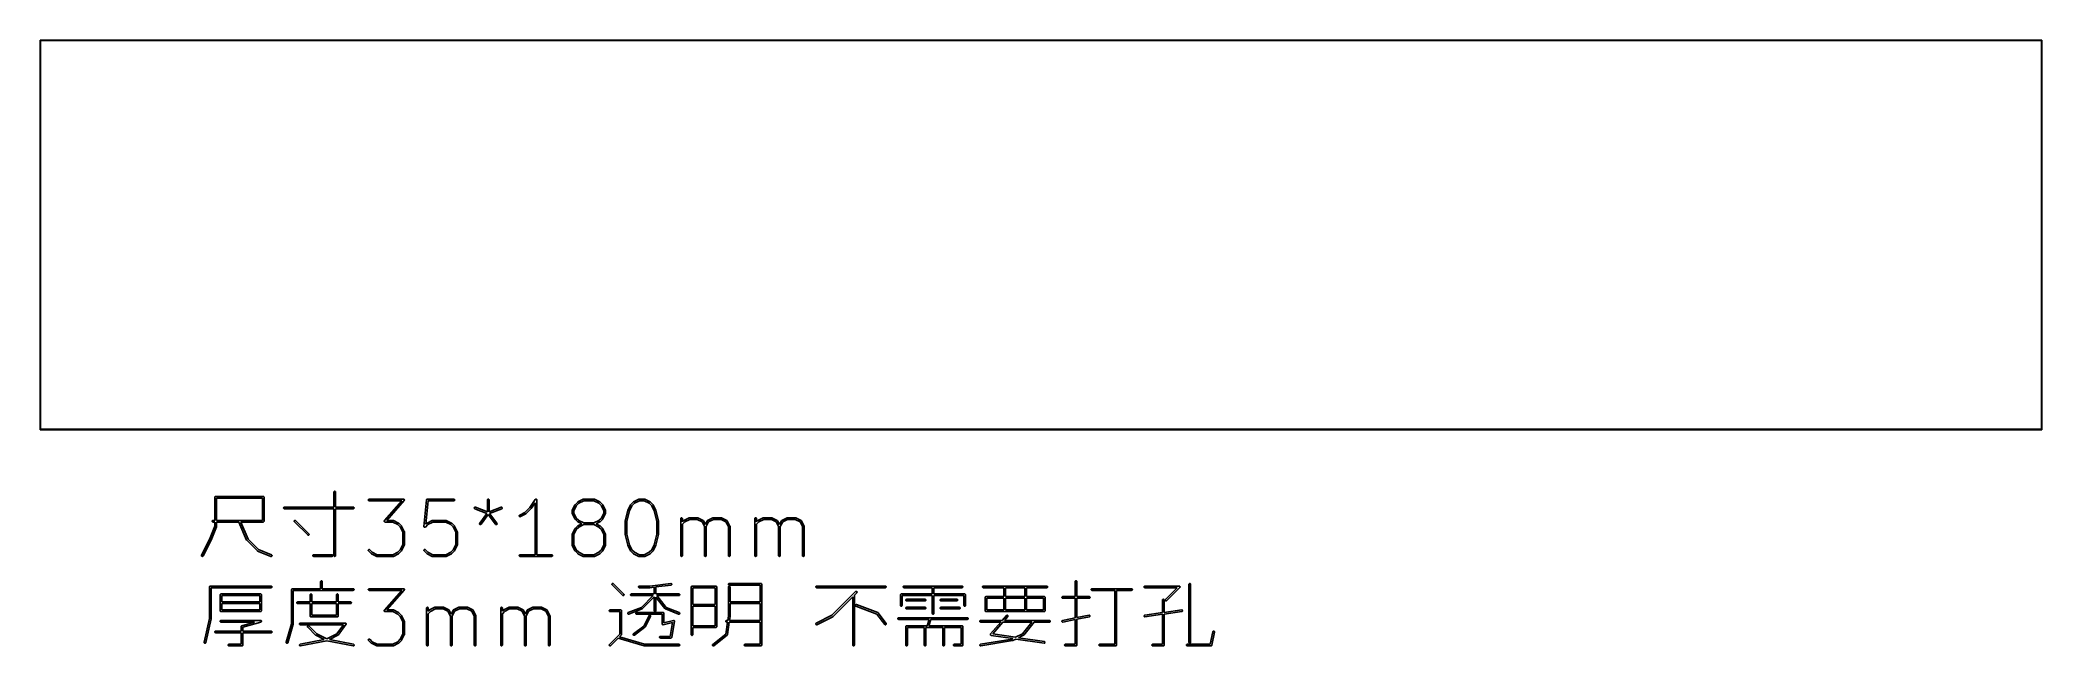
# Model space of a CAD drawing. Extents: x 20 to 200, y -74 to -20.
import ezdxf

# ---------------------------------------------------------------- set-up
doc = ezdxf.new("R2010")
doc.units = 0
doc.layers.add('BLACK', color=7, linetype='CONTINUOUS')

msp = doc.modelspace()

# ---------------------------------------------------------------- linework, layer by layer
at = {"layer": 'BLACK', "linetype": 'CONTINUOUS'}
for p, q in [((19.975, -20), (19.976903, -19.990433)), ((19.975, -55), (19.975, -20)), ((19.976903, -19.990433), (19.990433, -19.976903)), ((19.990433, -19.976903), (20, -19.975)), ((20, -19.975), (200, -19.975)), ((20.025, -20.025), (20.025, -54.975)), ((199.975, -20.025), (20.025, -20.025)), ((199.975, -54.975), (199.975, -20.025)), ((200, -19.975), (200.009567, -19.976903)), ((200.009567, -19.976903), (200.023097, -19.990433)), ((200.023097, -19.990433), (200.025, -20)), ((200.025, -20), (200.025, -55)), ((19.976903, -55.009567), (19.975, -55)), ((19.990433, -55.023097), (19.976903, -55.009567)), ((20, -55.025), (19.990433, -55.023097)), ((200, -55.025), (20, -55.025)), ((20.025, -54.975), (199.975, -54.975)), ((200.009567, -55.023097), (200, -55.025)), ((200.023097, -55.009567), (200.009567, -55.023097)), ((200.025, -55), (200.023097, -55.009567)), ((35.69035, -61.09248), (35.691791, -61.077848)), ((35.69035, -63.160337), (35.69035, -61.09248)), ((35.691791, -61.077848), (35.70299, -61.050812)), ((35.70299, -61.050812), (35.723682, -61.03012)), ((35.723682, -61.03012), (35.750718, -61.018921)), ((35.750718, -61.018921), (35.76535, -61.01748)), ((35.76535, -61.01748), (40.051064, -61.01748)), ((39.976064, -61.16748), (35.84035, -61.16748)), ((35.84035, -61.16748), (35.84035, -63.160337)), ((39.976064, -63.160337), (39.976064, -61.16748)), ((40.051064, -61.01748), (40.065696, -61.018921)), ((40.065696, -61.018921), (40.092732, -61.03012)), ((40.092732, -61.03012), (40.113424, -61.050812)), ((40.113424, -61.050812), (40.124623, -61.077848)), ((40.124623, -61.077848), (40.126064, -61.09248)), ((40.126064, -61.09248), (40.126064, -63.235337)), ((46.404636, -60.616289), (46.406077, -60.601657)), ((46.404636, -61.96986), (46.404636, -60.616289)), ((46.406077, -60.601657), (46.417276, -60.574621)), ((46.417276, -60.574621), (46.437968, -60.553929)), ((46.437968, -60.553929), (46.465004, -60.54273)), ((46.465004, -60.54273), (46.494268, -60.54273)), ((46.494268, -60.54273), (46.521304, -60.553929)), ((46.521304, -60.553929), (46.541996, -60.574621)), ((46.541996, -60.574621), (46.553195, -60.601657)), ((46.553195, -60.601657), (46.554636, -60.616289)), ((46.554636, -60.616289), (46.554636, -61.96986)), ((41.882267, -62.030228), (41.893466, -62.003192)), ((41.882267, -62.059492), (41.882267, -62.030228)), ((41.893466, -62.086528), (41.882267, -62.059492)), ((41.893466, -62.003192), (41.914158, -61.9825)), ((41.914158, -62.10722), (41.893466, -62.086528)), ((41.914158, -61.9825), (41.941194, -61.971301)), ((41.941194, -62.118419), (41.914158, -62.10722)), ((41.941194, -61.971301), (41.955826, -61.96986)), ((41.955826, -62.11986), (41.941194, -62.118419)), ((41.955826, -61.96986), (46.404636, -61.96986)), ((46.404636, -62.11986), (41.955826, -62.11986)), ((46.404636, -66.330575), (46.404636, -62.11986)), ((46.554636, -61.96986), (48.146302, -61.96986)), ((48.146302, -62.11986), (46.554636, -62.11986)), ((46.554636, -62.11986), (46.554636, -66.330575)), ((48.146302, -61.96986), (48.160934, -61.971301)), ((48.160934, -62.118419), (48.146302, -62.11986)), ((48.160934, -61.971301), (48.18797, -61.9825)), ((48.18797, -62.10722), (48.160934, -62.118419)), ((48.18797, -61.9825), (48.208662, -62.003192)), ((48.208662, -62.086528), (48.18797, -62.10722)), ((48.208662, -62.003192), (48.219861, -62.030228)), ((48.219861, -62.059492), (48.208662, -62.086528)), ((48.219861, -62.030228), (48.219861, -62.059492)), ((49.501314, -61.315943), (49.512513, -61.288907)), ((49.501314, -61.345207), (49.501314, -61.315943)), ((49.512513, -61.372243), (49.501314, -61.345207)), ((49.512513, -61.288907), (49.533205, -61.268215)), ((49.533205, -61.392935), (49.512513, -61.372243)), ((49.533205, -61.268215), (49.560241, -61.257016)), ((49.560241, -61.404134), (49.533205, -61.392935)), ((49.560241, -61.257016), (49.574873, -61.255575)), ((49.574873, -61.405575), (49.560241, -61.404134)), ((49.574873, -61.255575), (52.670111, -61.255575)), ((52.504829, -61.405575), (49.574873, -61.405575)), ((50.947002, -63.185949), (52.504829, -61.405575)), ((52.726554, -61.379963), (51.168727, -63.160337)), ((52.670111, -61.255575), (52.677849, -61.256337)), ((52.677849, -61.256337), (52.679817, -61.256206)), ((52.679817, -61.256206), (52.681172, -61.256664)), ((52.681172, -61.256664), (52.684743, -61.257016)), ((52.684743, -61.257016), (52.696, -61.261679)), ((52.696, -61.261679), (52.707538, -61.265581)), ((52.707538, -61.265581), (52.709442, -61.267246)), ((52.709442, -61.267246), (52.711779, -61.268215)), ((52.711779, -61.268215), (52.720389, -61.276825)), ((52.720389, -61.276825), (52.729562, -61.284851)), ((52.731075, -61.373638), (52.726554, -61.379963)), ((52.729562, -61.284851), (52.730684, -61.28712)), ((52.730684, -61.28712), (52.732471, -61.288907)), ((52.732471, -61.372243), (52.731075, -61.373638)), ((52.732471, -61.288907), (52.737131, -61.300157)), ((52.733019, -61.370919), (52.732471, -61.372243)), ((52.735105, -61.368002), (52.733019, -61.370919)), ((52.739006, -61.356464), (52.735105, -61.368002)), ((52.737131, -61.300157), (52.742534, -61.311083)), ((52.74367, -61.345207), (52.739006, -61.356464)), ((52.742534, -61.311083), (52.742702, -61.313606)), ((52.742702, -61.313606), (52.74367, -61.315943)), ((52.74367, -61.315943), (52.74367, -61.328127)), ((52.74367, -61.328127), (52.74448, -61.340281)), ((52.74448, -61.340281), (52.74367, -61.342676)), ((52.74367, -61.342676), (52.74367, -61.345207)), ((54.500245, -63.704064), (54.738341, -61.323112)), ((54.880843, -61.405575), (54.670407, -63.509927)), ((54.738341, -61.323112), (54.73941, -61.317779)), ((54.73941, -61.315943), (54.740123, -61.31422)), ((54.73941, -61.317779), (54.73941, -61.315943)), ((54.740123, -61.31422), (54.741231, -61.308696)), ((54.741231, -61.308696), (54.746413, -61.299036)), ((54.746413, -61.299036), (54.750609, -61.288907)), ((54.750609, -61.288907), (54.75328, -61.286235)), ((54.75328, -61.286235), (54.755065, -61.282909)), ((54.755065, -61.282909), (54.763545, -61.27597)), ((54.763545, -61.27597), (54.771301, -61.268215)), ((54.771301, -61.268215), (54.774791, -61.266768)), ((54.774791, -61.266768), (54.777713, -61.264379)), ((54.777713, -61.264379), (54.788204, -61.261213)), ((54.788204, -61.261213), (54.798337, -61.257016)), ((54.798337, -61.257016), (54.803943, -61.256463)), ((54.803943, -61.256463), (54.805729, -61.255925)), ((54.805729, -61.255925), (54.807557, -61.256107)), ((54.807557, -61.256107), (54.812969, -61.255575)), ((54.812969, -61.255575), (57.193921, -61.255575)), ((57.193921, -61.405575), (54.880843, -61.405575)), ((57.193921, -61.255575), (57.208553, -61.257016)), ((57.208553, -61.404134), (57.193921, -61.405575)), ((57.208553, -61.257016), (57.235589, -61.268215)), ((57.235589, -61.392935), (57.208553, -61.404134)), ((57.235589, -61.268215), (57.256281, -61.288907)), ((57.256281, -61.372243), (57.235589, -61.392935)), ((57.256281, -61.288907), (57.26748, -61.315943)), ((57.26748, -61.345207), (57.256281, -61.372243)), ((57.26748, -61.315943), (57.26748, -61.345207)), ((59.024951, -62.031126), (59.035819, -62.003955)), ((59.025308, -62.060388), (59.024951, -62.031126)), ((59.036835, -62.087285), (59.025308, -62.060388)), ((59.035819, -62.003955), (59.056258, -61.983012)), ((59.057778, -62.107724), (59.036835, -62.087285)), ((59.056258, -61.983012), (59.083155, -61.971485)), ((59.070829, -62.114496), (59.057778, -62.107724)), ((60.170441, -62.554341), (59.070829, -62.114496)), ((59.083155, -61.971485), (59.112417, -61.971128)), ((59.112417, -61.971128), (59.126537, -61.975224)), ((59.126537, -61.975224), (60.214159, -62.410273)), ((59.514874, -63.428432), (60.170441, -62.554341)), ((60.289159, -62.646051), (59.634874, -63.518432)), ((60.214159, -61.330575), (60.2156, -61.315943)), ((60.214159, -62.410273), (60.214159, -61.330575)), ((60.2156, -61.315943), (60.226799, -61.288907)), ((60.226799, -61.288907), (60.247491, -61.268215)), ((60.247491, -61.268215), (60.274527, -61.257016)), ((60.274527, -61.257016), (60.303791, -61.257016)), ((60.943445, -63.518432), (60.289159, -62.646051)), ((60.303791, -61.257016), (60.330827, -61.268215)), ((60.330827, -61.268215), (60.351519, -61.288907)), ((60.351519, -61.288907), (60.362718, -61.315943)), ((60.362718, -61.315943), (60.364159, -61.330575)), ((60.364159, -61.330575), (60.364159, -62.410273)), ((60.364159, -62.410273), (61.451782, -61.975224)), ((61.50749, -62.114496), (60.407876, -62.554341)), ((60.407876, -62.554341), (61.063445, -63.428432)), ((61.451782, -61.975224), (61.465902, -61.971128)), ((61.465902, -61.971128), (61.495164, -61.971485)), ((61.495164, -61.971485), (61.522061, -61.983012)), ((61.520541, -62.107724), (61.50749, -62.114496)), ((61.541484, -62.087285), (61.520541, -62.107724)), ((61.522061, -61.983012), (61.5425, -62.003955)), ((61.553011, -62.060388), (61.541484, -62.087285)), ((61.5425, -62.003955), (61.553368, -62.031126)), ((61.553368, -62.031126), (61.553011, -62.060388)), ((63.071891, -62.749765), (63.081145, -62.722004)), ((63.073965, -62.778955), (63.071891, -62.749765)), ((63.087052, -62.80513), (63.073965, -62.778955)), ((63.081145, -62.722004), (63.100318, -62.699896)), ((63.10916, -62.824303), (63.087052, -62.80513)), ((63.100318, -62.699896), (63.112761, -62.692064)), ((63.136921, -62.833557), (63.10916, -62.824303)), ((63.112761, -62.692064), (63.578065, -62.459411)), ((63.166111, -62.831483), (63.136921, -62.833557)), ((63.179843, -62.826228), (63.166111, -62.831483)), ((63.656034, -62.588133), (63.179843, -62.826228)), ((63.578065, -62.459411), (64.040397, -61.997079)), ((63.662331, -62.584168), (63.656034, -62.588133)), ((63.664161, -62.583411), (63.662331, -62.584168)), ((63.66622, -62.58172), (63.664161, -62.583411)), ((63.668476, -62.580301), (63.66622, -62.58172)), ((63.669773, -62.578804), (63.668476, -62.580301)), ((63.675526, -62.574084), (63.669773, -62.578804)), ((64.151716, -62.097893), (63.675526, -62.574084)), ((64.040397, -61.997079), (64.51247, -61.288973)), ((64.151749, -62.097852), (64.151716, -62.097893)), ((64.151771, -62.097838), (64.151749, -62.097852)), ((64.156554, -62.091996), (64.151771, -62.097838)), ((64.161043, -62.086528), (64.156554, -62.091996)), ((64.161052, -62.086505), (64.161043, -62.086528)), ((64.161087, -62.086463), (64.161052, -62.086505)), ((64.499874, -61.578283), (64.161087, -62.086463)), ((64.499874, -66.255575), (64.499874, -61.578283)), ((64.51247, -61.288973), (64.512503, -61.288931)), ((64.512503, -61.288931), (64.512514, -61.288907)), ((64.512514, -61.288907), (64.512569, -61.288851)), ((64.512569, -61.288851), (64.521785, -61.277597)), ((64.521785, -61.277597), (64.527957, -61.273463)), ((64.527957, -61.273463), (64.533206, -61.268215)), ((64.533206, -61.268215), (64.539995, -61.265402)), ((64.539995, -61.265402), (64.546101, -61.261314)), ((64.546101, -61.261314), (64.553381, -61.259857)), ((64.553381, -61.259857), (64.560242, -61.257016)), ((64.560242, -61.257016), (64.56759, -61.257016)), ((64.56759, -61.257016), (64.574795, -61.255575)), ((64.574795, -61.255575), (64.582079, -61.257016)), ((64.582079, -61.257016), (64.589506, -61.257016)), ((64.589506, -61.257016), (64.596294, -61.259828)), ((64.596294, -61.259828), (64.603503, -61.261254)), ((64.603503, -61.261254), (64.609681, -61.265373)), ((64.609681, -61.265373), (64.616542, -61.268215)), ((64.616542, -61.268215), (64.621737, -61.27341)), ((64.621737, -61.27341), (64.627852, -61.277487)), ((64.627852, -61.277487), (64.631983, -61.283656)), ((64.631983, -61.283656), (64.637234, -61.288907)), ((64.637234, -61.288907), (64.640046, -61.295696)), ((64.640046, -61.295696), (64.644135, -61.301802)), ((64.644135, -61.301802), (64.645591, -61.309082)), ((64.645591, -61.309082), (64.648433, -61.315943)), ((64.648433, -61.315943), (64.649858, -61.330421)), ((64.649858, -61.330421), (64.649874, -61.330497)), ((64.649874, -61.330497), (64.649868, -61.330522)), ((64.649868, -61.330522), (64.649874, -61.330575)), ((64.649874, -61.330575), (64.649874, -66.255575)), ((67.833207, -62.282956), (67.834648, -62.268324)), ((67.833207, -62.521051), (67.833207, -62.282956)), ((67.834648, -62.535683), (67.833207, -62.521051)), ((67.834648, -62.268324), (67.835679, -62.265834)), ((67.835679, -62.538172), (67.834648, -62.535683)), ((67.835679, -62.265834), (67.83587, -62.263147)), ((67.83587, -62.54086), (67.835679, -62.538172)), ((67.83587, -62.263147), (67.841125, -62.249415)), ((67.841125, -62.554592), (67.83587, -62.54086)), ((67.841125, -62.249415), (68.079221, -61.773224)), ((68.079221, -63.030782), (67.841125, -62.554592)), ((68.207941, -61.851192), (67.983207, -62.300661)), ((67.983207, -62.300661), (67.983207, -62.503345)), ((67.983207, -62.503345), (68.207941, -62.952814)), ((68.079221, -61.773224), (68.083184, -61.766927)), ((68.083184, -61.766927), (68.083943, -61.765097)), ((68.083943, -61.765097), (68.085634, -61.763035)), ((68.085634, -61.763035), (68.087054, -61.760781)), ((68.087054, -61.760781), (68.088549, -61.759484)), ((68.088549, -61.759484), (68.09327, -61.753732)), ((68.09327, -61.753732), (68.331365, -61.515637)), ((68.428825, -61.630309), (68.207941, -61.851192)), ((68.207941, -62.952814), (68.428825, -63.173698)), ((68.331365, -61.515637), (68.337114, -61.510918)), ((68.337114, -61.510918), (68.338414, -61.50942)), ((68.338414, -61.50942), (68.340673, -61.507998)), ((68.340673, -61.507998), (68.34273, -61.50631)), ((68.34273, -61.50631), (68.344557, -61.505552)), ((68.344557, -61.505552), (68.350857, -61.501588)), ((68.350857, -61.501588), (68.827047, -61.263493)), ((68.878293, -61.405575), (68.428825, -61.630309)), ((68.827047, -61.263493), (68.840779, -61.258238)), ((68.840779, -61.258238), (68.843466, -61.258047)), ((68.843466, -61.258047), (68.845956, -61.257016)), ((68.845956, -61.257016), (68.860588, -61.255575)), ((68.860588, -61.255575), (69.812969, -61.255575)), ((69.795264, -61.405575), (68.878293, -61.405575)), ((70.244733, -61.630309), (69.795264, -61.405575)), ((69.812969, -61.255575), (69.827601, -61.257016)), ((69.827601, -61.257016), (69.83009, -61.258047)), ((69.83009, -61.258047), (69.832778, -61.258238)), ((69.832778, -61.258238), (69.84651, -61.263493)), ((69.84651, -61.263493), (70.322701, -61.501588)), ((70.244732, -63.173698), (70.465615, -62.952814)), ((70.465615, -61.851191), (70.244733, -61.630309)), ((70.322701, -61.501588), (70.328998, -61.505552)), ((70.328998, -61.505552), (70.330828, -61.50631)), ((70.330828, -61.50631), (70.332887, -61.508)), ((70.332887, -61.508), (70.335143, -61.50942)), ((70.335143, -61.50942), (70.33644, -61.510916)), ((70.33644, -61.510916), (70.342193, -61.515637)), ((70.342193, -61.515637), (70.580288, -61.753732)), ((70.69035, -62.30066), (70.465615, -61.851191)), ((70.465615, -62.952814), (70.69035, -62.503346)), ((70.580288, -61.753732), (70.585006, -61.759481)), ((70.585006, -61.759481), (70.586505, -61.760781)), ((70.586505, -61.760781), (70.587926, -61.76304)), ((70.587926, -61.76304), (70.589615, -61.765097)), ((70.589615, -61.765097), (70.590372, -61.766924)), ((70.590372, -61.766924), (70.594337, -61.773224)), ((70.594337, -61.773224), (70.832432, -62.249415)), ((70.832432, -62.554592), (70.594337, -63.030782)), ((70.69035, -62.503346), (70.69035, -62.30066)), ((70.832432, -62.249415), (70.837687, -62.263146)), ((70.837687, -62.54086), (70.832432, -62.554592)), ((70.837687, -62.263146), (70.837878, -62.265835)), ((70.837877, -62.538172), (70.837687, -62.54086)), ((70.838909, -62.535683), (70.837877, -62.538172)), ((70.837878, -62.265835), (70.838909, -62.268324)), ((70.838909, -62.268324), (70.84035, -62.282956)), ((70.84035, -62.521051), (70.838909, -62.535683)), ((70.84035, -62.282956), (70.84035, -62.521051)), ((72.597351, -63.217147), (72.835447, -62.264766)), ((72.978972, -62.309131), (72.745112, -63.244571)), ((72.835447, -62.264766), (72.835832, -62.263686)), ((72.835832, -62.263686), (72.835871, -62.263147)), ((72.835871, -62.263147), (72.838198, -62.257065)), ((72.838198, -62.257065), (72.840394, -62.25092)), ((72.840394, -62.25092), (72.840716, -62.250484)), ((72.840716, -62.250484), (72.841126, -62.249415)), ((72.841126, -62.249415), (73.079221, -61.773224)), ((73.207942, -61.851191), (72.978972, -62.309131)), ((73.079221, -61.773224), (73.083185, -61.766926)), ((73.083185, -61.766926), (73.083943, -61.765097)), ((73.083943, -61.765097), (73.085633, -61.763037)), ((73.085633, -61.763037), (73.087053, -61.760782)), ((73.087053, -61.760782), (73.088549, -61.759484)), ((73.088549, -61.759484), (73.09327, -61.753732)), ((73.09327, -61.753732), (73.331365, -61.515637)), ((73.428824, -61.630309), (73.207942, -61.851191)), ((73.331365, -61.515637), (73.337114, -61.510918)), ((73.337114, -61.510918), (73.338414, -61.50942)), ((73.338414, -61.50942), (73.340673, -61.507998)), ((73.340673, -61.507998), (73.34273, -61.50631)), ((73.34273, -61.50631), (73.344557, -61.505552)), ((73.344557, -61.505552), (73.350857, -61.501588)), ((73.350857, -61.501588), (73.827048, -61.263493)), ((73.878294, -61.405575), (73.428824, -61.630309)), ((73.827048, -61.263493), (73.840779, -61.258238)), ((73.840779, -61.258238), (73.843468, -61.258046)), ((73.843468, -61.258046), (73.845957, -61.257016)), ((73.845957, -61.257016), (73.860589, -61.255575)), ((73.860589, -61.255575), (74.336779, -61.255575)), ((74.319074, -61.405575), (73.878294, -61.405575)), ((74.768543, -61.630309), (74.319074, -61.405575)), ((74.336779, -61.255575), (74.351411, -61.257016)), ((74.351411, -61.257016), (74.3539, -61.258047)), ((74.3539, -61.258047), (74.356588, -61.258238)), ((74.356588, -61.258238), (74.37032, -61.263493)), ((74.37032, -61.263493), (74.846511, -61.501588)), ((74.989425, -61.851191), (74.768543, -61.630309)), ((74.846511, -61.501588), (74.852808, -61.505552)), ((74.852808, -61.505552), (74.854638, -61.50631)), ((74.854638, -61.50631), (74.856697, -61.508)), ((74.856697, -61.508), (74.858953, -61.50942)), ((74.858953, -61.50942), (74.86025, -61.510916)), ((74.86025, -61.510916), (74.866003, -61.515637)), ((74.866003, -61.515637), (75.104098, -61.753732)), ((75.218395, -62.309131), (74.989425, -61.851191)), ((75.104098, -61.753732), (75.108816, -61.759481)), ((75.108816, -61.759481), (75.110315, -61.760781)), ((75.110315, -61.760781), (75.111736, -61.76304)), ((75.111736, -61.76304), (75.113425, -61.765097)), ((75.113425, -61.765097), (75.114182, -61.766924)), ((75.114182, -61.766924), (75.118147, -61.773224)), ((75.118147, -61.773224), (75.356242, -62.249415)), ((75.452255, -63.24457), (75.218395, -62.309131)), ((75.356242, -62.249415), (75.356651, -62.250484)), ((75.356651, -62.250484), (75.356974, -62.25092)), ((75.356974, -62.25092), (75.359166, -62.257056)), ((75.359166, -62.257056), (75.361497, -62.263146)), ((75.361497, -62.263146), (75.361535, -62.263686)), ((75.361535, -62.263686), (75.361921, -62.264766)), ((75.361921, -62.264766), (75.600016, -63.217147)), ((77.595113, -62.997241), (77.596554, -62.982609)), ((77.595113, -66.330575), (77.595113, -62.997241)), ((77.596554, -62.982609), (77.607753, -62.955573)), ((77.607753, -62.955573), (77.628445, -62.934881)), ((77.628445, -62.934881), (77.655481, -62.923682)), ((77.655481, -62.923682), (77.684745, -62.923682)), ((77.684745, -62.923682), (77.711781, -62.934881)), ((77.711781, -62.934881), (77.732473, -62.955573)), ((77.732473, -62.955573), (77.743672, -62.982609)), ((77.743672, -62.982609), (77.745113, -62.997241)), ((77.745113, -62.997241), (77.745113, -63.292366)), ((77.874667, -63.168255), (78.350857, -62.930159)), ((78.350857, -62.930159), (78.364589, -62.924904)), ((78.364589, -62.924904), (78.367276, -62.924713)), ((78.367276, -62.924713), (78.369766, -62.923682)), ((78.369766, -62.923682), (78.384398, -62.922241)), ((78.384398, -62.922241), (79.098684, -62.922241)), ((79.098684, -62.922241), (79.113316, -62.923682)), ((79.113316, -62.923682), (79.115805, -62.924713)), ((79.115805, -62.924713), (79.118493, -62.924904)), ((79.118493, -62.924904), (79.132225, -62.930159)), ((79.132225, -62.930159), (79.608416, -63.168255)), ((80.017524, -63.168255), (80.493715, -62.930159)), ((80.493715, -62.930159), (80.507447, -62.924904)), ((80.507447, -62.924904), (80.510134, -62.924713)), ((80.510134, -62.924713), (80.512624, -62.923682)), ((80.512624, -62.923682), (80.527256, -62.922241)), ((80.527256, -62.922241), (81.241541, -62.922241)), ((81.241541, -62.922241), (81.256173, -62.923682)), ((81.256173, -62.923682), (81.258662, -62.924713)), ((81.258662, -62.924713), (81.26135, -62.924904)), ((81.26135, -62.924904), (81.275082, -62.930159)), ((81.275082, -62.930159), (81.751273, -63.168255)), ((84.26178, -62.997241), (84.263221, -62.982609)), ((84.26178, -66.330575), (84.26178, -62.997241)), ((84.263221, -62.982609), (84.27442, -62.955573)), ((84.27442, -62.955573), (84.295112, -62.934881)), ((84.295112, -62.934881), (84.322148, -62.923682)), ((84.322148, -62.923682), (84.351412, -62.923682)), ((84.351412, -62.923682), (84.378448, -62.934881)), ((84.378448, -62.934881), (84.39914, -62.955573)), ((84.39914, -62.955573), (84.410339, -62.982609)), ((84.410339, -62.982609), (84.41178, -62.997241)), ((84.41178, -62.997241), (84.41178, -63.292366)), ((84.541334, -63.168255), (85.017524, -62.930159)), ((85.017524, -62.930159), (85.031256, -62.924904)), ((85.031256, -62.924904), (85.033943, -62.924713)), ((85.033943, -62.924713), (85.036433, -62.923682)), ((85.036433, -62.923682), (85.051065, -62.922241)), ((85.051065, -62.922241), (85.765351, -62.922241)), ((85.765351, -62.922241), (85.779983, -62.923682)), ((85.779983, -62.923682), (85.782472, -62.924713)), ((85.782472, -62.924713), (85.78516, -62.924904)), ((85.78516, -62.924904), (85.798892, -62.930159)), ((85.798892, -62.930159), (86.275083, -63.168255)), ((86.684191, -63.168255), (87.160382, -62.930159)), ((87.160382, -62.930159), (87.174114, -62.924904)), ((87.174114, -62.924904), (87.176801, -62.924713)), ((87.176801, -62.924713), (87.179291, -62.923682)), ((87.179291, -62.923682), (87.193923, -62.922241)), ((87.193923, -62.922241), (87.908208, -62.922241)), ((87.908208, -62.922241), (87.92284, -62.923682)), ((87.92284, -62.923682), (87.925329, -62.924713)), ((87.925329, -62.924713), (87.928017, -62.924904)), ((87.928017, -62.924904), (87.941749, -62.930159)), ((87.941749, -62.930159), (88.41794, -63.168255)), ((35.220681, -64.871254), (35.69035, -63.697082)), ((35.834986, -63.739381), (35.358796, -64.929857)), ((35.453696, -63.220705), (35.464895, -63.193669)), ((35.453696, -63.249969), (35.453696, -63.220705)), ((35.464895, -63.277005), (35.453696, -63.249969)), ((35.464895, -63.193669), (35.485587, -63.172977)), ((35.485587, -63.297697), (35.464895, -63.277005)), ((35.485587, -63.172977), (35.512623, -63.161778)), ((35.512623, -63.308896), (35.485587, -63.297697)), ((35.512623, -63.161778), (35.527255, -63.160337)), ((35.527255, -63.310337), (35.512623, -63.308896)), ((35.527255, -63.160337), (35.69035, -63.160337)), ((35.69035, -63.310337), (35.527255, -63.310337)), ((35.69035, -63.697082), (35.69035, -63.310337)), ((35.838616, -63.726865), (35.834986, -63.739381)), ((35.838909, -63.726159), (35.838616, -63.726865)), ((35.838954, -63.7257), (35.838909, -63.726159)), ((35.839082, -63.72526), (35.838954, -63.7257)), ((35.84035, -63.711527), (35.839072, -63.724496)), ((35.839072, -63.724496), (35.839082, -63.72526)), ((35.84035, -63.160337), (39.976064, -63.160337)), ((37.858752, -63.310337), (35.84035, -63.310337)), ((35.84035, -63.310337), (35.84035, -63.711527)), ((38.553557, -64.931547), (37.858752, -63.310337)), ((40.051064, -63.310337), (38.021948, -63.310337)), ((38.021948, -63.310337), (38.685739, -64.859183)), ((40.065696, -63.308896), (40.051064, -63.310337)), ((40.092732, -63.297697), (40.065696, -63.308896)), ((40.113424, -63.277005), (40.092732, -63.297697)), ((40.124623, -63.249969), (40.113424, -63.277005)), ((40.126064, -63.235337), (40.124623, -63.249968)), ((40.124623, -63.249968), (40.124623, -63.249969)), ((42.834648, -63.220706), (42.845847, -63.193669)), ((42.834648, -63.249968), (42.834648, -63.220706)), ((42.845847, -63.277005), (42.834648, -63.249968)), ((42.845847, -63.193669), (42.866539, -63.172977)), ((42.855174, -63.28837), (42.845847, -63.277005)), ((44.04565, -64.478846), (42.855174, -63.28837)), ((42.866539, -63.172977), (42.893576, -63.161778)), ((42.893576, -63.161778), (42.922838, -63.161778)), ((42.922838, -63.161778), (42.949875, -63.172977)), ((42.949875, -63.172977), (42.96124, -63.182304)), ((42.96124, -63.182304), (44.151716, -64.37278)), ((44.057015, -64.488173), (44.04565, -64.478846)), ((44.084051, -64.499372), (44.057015, -64.488173)), ((44.113314, -64.499372), (44.084051, -64.499372)), ((44.14035, -64.488173), (44.113314, -64.499372)), ((44.161043, -64.46748), (44.14035, -64.488173)), ((44.151716, -64.37278), (44.161043, -64.384145)), ((44.161043, -64.384145), (44.172242, -64.411181)), ((44.172242, -64.440444), (44.161043, -64.46748)), ((44.172242, -64.411181), (44.172242, -64.440444)), ((50.929076, -63.225631), (50.929886, -63.223235)), ((50.929886, -63.237784), (50.929076, -63.225631)), ((50.929886, -63.220705), (50.934549, -63.209447)), ((50.929886, -63.223235), (50.929886, -63.220705)), ((50.929886, -63.249969), (50.929886, -63.237784)), ((50.930853, -63.252305), (50.929886, -63.249969)), ((50.931022, -63.254829), (50.930853, -63.252305)), ((50.936424, -63.265754), (50.931022, -63.254829)), ((50.934549, -63.209447), (50.938451, -63.19791)), ((50.941085, -63.277005), (50.936424, -63.265754)), ((50.938451, -63.19791), (50.940536, -63.194992)), ((50.940536, -63.194992), (50.941085, -63.193669)), ((50.941085, -63.193669), (50.94248, -63.192273)), ((50.942871, -63.278791), (50.941085, -63.277005)), ((50.94248, -63.192273), (50.947002, -63.185949)), ((50.943994, -63.281061), (50.942871, -63.278791)), ((50.953166, -63.289086), (50.943994, -63.281061)), ((50.961777, -63.297697), (50.953166, -63.289086)), ((50.964113, -63.298665), (50.961777, -63.297697)), ((50.966018, -63.300331), (50.964113, -63.298665)), ((50.977555, -63.304232), (50.966018, -63.300331)), ((50.988813, -63.308896), (50.977555, -63.304232)), ((50.992383, -63.309247), (50.988813, -63.308896)), ((50.993739, -63.309706), (50.992383, -63.309247)), ((50.995706, -63.309574), (50.993739, -63.309706)), ((51.003445, -63.310337), (50.995706, -63.309574)), ((51.700025, -63.310337), (51.003445, -63.310337)), ((51.168727, -63.160337), (51.71773, -63.160337)), ((52.149494, -63.535071), (51.700025, -63.310337)), ((51.71773, -63.160337), (51.732362, -63.161778)), ((51.732362, -63.161778), (51.734851, -63.162809)), ((51.734851, -63.162809), (51.737539, -63.163)), ((51.737539, -63.163), (51.751271, -63.168255)), ((51.751271, -63.168255), (52.227462, -63.40635)), ((52.370376, -63.755953), (52.149494, -63.535071)), ((52.227462, -63.40635), (52.233759, -63.410314)), ((52.233759, -63.410314), (52.235589, -63.411072)), ((52.235589, -63.411072), (52.237648, -63.412762)), ((52.237648, -63.412762), (52.239904, -63.414182)), ((52.239904, -63.414182), (52.241201, -63.415678)), ((52.241201, -63.415678), (52.246954, -63.420399)), ((52.246954, -63.420399), (52.485049, -63.658494)), ((52.595111, -64.205422), (52.370376, -63.755953)), ((52.485049, -63.658494), (52.489767, -63.664243)), ((52.489767, -63.664243), (52.491266, -63.665543)), ((52.491266, -63.665543), (52.492687, -63.667802)), ((52.492687, -63.667802), (52.494376, -63.669859)), ((52.494376, -63.669859), (52.495133, -63.671686)), ((52.495133, -63.671686), (52.499098, -63.677986)), ((52.499098, -63.677986), (52.737193, -64.154177)), ((52.595111, -65.360489), (52.595111, -64.205422)), ((52.737193, -64.154177), (52.742448, -64.167908)), ((52.742448, -64.167908), (52.742639, -64.170597)), ((52.742639, -64.170597), (52.74367, -64.173086)), ((52.74367, -64.173086), (52.745111, -64.187718)), ((52.745111, -64.187718), (52.745111, -65.378194)), ((54.500223, -63.718767), (54.500245, -63.704064)), ((54.501314, -63.722382), (54.500223, -63.718767)), ((54.501314, -63.726158), (54.501314, -63.722382)), ((54.505509, -63.736286), (54.501314, -63.726158)), ((54.508676, -63.746783), (54.505509, -63.736286)), ((54.511066, -63.749704), (54.508676, -63.746783)), ((54.512512, -63.753195), (54.511066, -63.749704)), ((54.520269, -63.760951), (54.512512, -63.753195)), ((54.527207, -63.769431), (54.520269, -63.760951)), ((54.530533, -63.771215), (54.527207, -63.769431)), ((54.533205, -63.773887), (54.530533, -63.771215)), ((54.543334, -63.778082), (54.533205, -63.773887)), ((54.552994, -63.783265), (54.543334, -63.778082)), ((54.556752, -63.78364), (54.552994, -63.783265)), ((54.560241, -63.785086), (54.556752, -63.78364)), ((54.571203, -63.785086), (54.560241, -63.785086)), ((54.582113, -63.786177), (54.571203, -63.785086)), ((54.585729, -63.785086), (54.582113, -63.786177)), ((54.589504, -63.785086), (54.585729, -63.785086)), ((54.599632, -63.78089), (54.589504, -63.785086)), ((54.610129, -63.777724), (54.599632, -63.78089)), ((54.61305, -63.775333), (54.610129, -63.777724)), ((54.616541, -63.773888), (54.61305, -63.775333)), ((54.627906, -63.76456), (54.616541, -63.773888)), ((54.857395, -63.535071), (54.627906, -63.76456)), ((54.670407, -63.509927), (54.759936, -63.420399)), ((54.759936, -63.420399), (54.765685, -63.41568)), ((54.765685, -63.41568), (54.766985, -63.414182)), ((54.766985, -63.414182), (54.769243, -63.41276)), ((54.769243, -63.41276), (54.771302, -63.411071)), ((54.771302, -63.411071), (54.773131, -63.410313)), ((54.773131, -63.410313), (54.779428, -63.40635)), ((54.779428, -63.40635), (55.255618, -63.168255)), ((55.306864, -63.310337), (54.857395, -63.535071)), ((55.255618, -63.168255), (55.26935, -63.163)), ((55.26935, -63.163), (55.272037, -63.162809)), ((55.272037, -63.162809), (55.274527, -63.161778)), ((55.274527, -63.161778), (55.289159, -63.160337)), ((55.289159, -63.160337), (56.479635, -63.160337)), ((56.46193, -63.310337), (55.306864, -63.310337)), ((56.911399, -63.535071), (56.46193, -63.310337)), ((56.479635, -63.160337), (56.494267, -63.161778)), ((56.494267, -63.161778), (56.496756, -63.162809)), ((56.496756, -63.162809), (56.499444, -63.163)), ((56.499444, -63.163), (56.513176, -63.168255)), ((56.513176, -63.168255), (56.989367, -63.40635)), ((57.132281, -63.755953), (56.911399, -63.535071)), ((56.989367, -63.40635), (56.995664, -63.410314)), ((56.995664, -63.410314), (56.997494, -63.411072)), ((56.997494, -63.411072), (56.999553, -63.412762)), ((56.999553, -63.412762), (57.001809, -63.414182)), ((57.001809, -63.414182), (57.003106, -63.415678)), ((57.003106, -63.415678), (57.008859, -63.420399)), ((57.008859, -63.420399), (57.246954, -63.658494)), ((57.357016, -64.205422), (57.132281, -63.755953)), ((57.246954, -63.658494), (57.251672, -63.664243)), ((57.251672, -63.664243), (57.253171, -63.665543)), ((57.253171, -63.665543), (57.254592, -63.667802)), ((57.254592, -63.667802), (57.256281, -63.669859)), ((57.256281, -63.669859), (57.257038, -63.671686)), ((57.257038, -63.671686), (57.261003, -63.677986)), ((57.261003, -63.677986), (57.499098, -64.154177)), ((57.357016, -65.360489), (57.357016, -64.205422)), ((57.499098, -64.154177), (57.504353, -64.167908)), ((57.504353, -64.167908), (57.504544, -64.170597)), ((57.504544, -64.170597), (57.505575, -64.173086)), ((57.505575, -64.173086), (57.507016, -64.187718)), ((57.507016, -64.187718), (57.507016, -65.378194)), ((59.499985, -63.46935), (59.507248, -63.441002)), ((59.504124, -63.498319), (59.499985, -63.46935)), ((59.519033, -63.5235), (59.504124, -63.498319)), ((59.507248, -63.441002), (59.514874, -63.428432)), ((59.542444, -63.541058), (59.519033, -63.5235)), ((59.570792, -63.548321), (59.542444, -63.541058)), ((59.599761, -63.544182), (59.570792, -63.548321)), ((59.624942, -63.529273), (59.599761, -63.544182)), ((59.634874, -63.518432), (59.624942, -63.529273)), ((60.953377, -63.529273), (60.943445, -63.518432)), ((60.978558, -63.544182), (60.953377, -63.529273)), ((61.007526, -63.54832), (60.978558, -63.544182)), ((61.035875, -63.541058), (61.007526, -63.54832)), ((61.059286, -63.5235), (61.035875, -63.541058)), ((61.074195, -63.498319), (61.059286, -63.5235)), ((61.063445, -63.428432), (61.071071, -63.441002)), ((61.071071, -63.441002), (61.078334, -63.46935)), ((61.078334, -63.46935), (61.074195, -63.498319)), ((67.833207, -64.425813), (67.834648, -64.411181)), ((67.833207, -65.378194), (67.833207, -64.425813)), ((67.834648, -64.411181), (67.835679, -64.408691)), ((67.835679, -64.408691), (67.83587, -64.406004)), ((67.83587, -64.406004), (67.841125, -64.392272)), ((67.841125, -64.392272), (68.079221, -63.916081)), ((68.207941, -63.994049), (67.983207, -64.443518)), ((67.983207, -64.443518), (67.983207, -65.360488)), ((68.083182, -63.037074), (68.079221, -63.030782)), ((68.079221, -63.916081), (68.083184, -63.909784)), ((68.083942, -63.038909), (68.083182, -63.037074)), ((68.083184, -63.909784), (68.083943, -63.907954)), ((68.085637, -63.040974), (68.083942, -63.038909)), ((68.083943, -63.907954), (68.085634, -63.905892)), ((68.085634, -63.905892), (68.087054, -63.903638)), ((68.087054, -63.043225), (68.085637, -63.040974)), ((68.088547, -63.04452), (68.087054, -63.043225)), ((68.087054, -63.903638), (68.088549, -63.902341)), ((68.09327, -63.050274), (68.088547, -63.04452)), ((68.088549, -63.902341), (68.09327, -63.896589)), ((68.331365, -63.28837), (68.09327, -63.050274)), ((68.09327, -63.896589), (68.331365, -63.658494)), ((68.428825, -63.773166), (68.207941, -63.994049)), ((68.337114, -63.293088), (68.331365, -63.28837)), ((68.331365, -63.658494), (68.337114, -63.653775)), ((68.338414, -63.294587), (68.337114, -63.293088)), ((68.337114, -63.653775), (68.338414, -63.652277)), ((68.340673, -63.296008), (68.338414, -63.294587)), ((68.338414, -63.652277), (68.340673, -63.650855)), ((68.34273, -63.297697), (68.340673, -63.296008)), ((68.340673, -63.650855), (68.34273, -63.649167)), ((68.344557, -63.298454), (68.34273, -63.297697)), ((68.34273, -63.649167), (68.344557, -63.648409)), ((68.350857, -63.302419), (68.344557, -63.298454)), ((68.344557, -63.648409), (68.350857, -63.644445)), ((68.692883, -63.473432), (68.350857, -63.302419)), ((68.350857, -63.644445), (68.692883, -63.473432)), ((68.428825, -63.173698), (68.878293, -63.398432)), ((68.878293, -63.548432), (68.428825, -63.773166)), ((68.878293, -63.398432), (69.795264, -63.398432)), ((69.795264, -63.548432), (68.878293, -63.548432)), ((69.795264, -63.398432), (70.244732, -63.173698)), ((70.244733, -63.773166), (69.795264, -63.548432)), ((70.322701, -63.302419), (69.980674, -63.473432)), ((69.980674, -63.473432), (70.322701, -63.644445)), ((70.465615, -63.994048), (70.244733, -63.773166)), ((70.328998, -63.298454), (70.322701, -63.302419)), ((70.322701, -63.644445), (70.328998, -63.648409)), ((70.330828, -63.297697), (70.328998, -63.298454)), ((70.328998, -63.648409), (70.330828, -63.649167)), ((70.332887, -63.296006), (70.330828, -63.297697)), ((70.330828, -63.649167), (70.332887, -63.650857)), ((70.335143, -63.294587), (70.332887, -63.296006)), ((70.332887, -63.650857), (70.335143, -63.652277)), ((70.33644, -63.29309), (70.335143, -63.294587)), ((70.335143, -63.652277), (70.33644, -63.653773)), ((70.342193, -63.28837), (70.33644, -63.29309)), ((70.33644, -63.653773), (70.342193, -63.658494)), ((70.580288, -63.050274), (70.342193, -63.28837)), ((70.342193, -63.658494), (70.580288, -63.896589)), ((70.69035, -64.443517), (70.465615, -63.994048)), ((70.585006, -63.044524), (70.580288, -63.050274)), ((70.580288, -63.896589), (70.585006, -63.902338)), ((70.586505, -63.043225), (70.585006, -63.044524)), ((70.585006, -63.902338), (70.586505, -63.903638)), ((70.587926, -63.040966), (70.586505, -63.043225)), ((70.586505, -63.903638), (70.587926, -63.905897)), ((70.589616, -63.038908), (70.587926, -63.040966)), ((70.587926, -63.905897), (70.589615, -63.907954)), ((70.589615, -63.907954), (70.590372, -63.909781)), ((70.590373, -63.037078), (70.589616, -63.038908)), ((70.590372, -63.909781), (70.594337, -63.916081)), ((70.594337, -63.030782), (70.590373, -63.037078)), ((70.594337, -63.916081), (70.832432, -64.392272)), ((70.69035, -65.360489), (70.69035, -64.443517)), ((70.832432, -64.392272), (70.837687, -64.406003)), ((70.837687, -64.406003), (70.837878, -64.408692)), ((70.837878, -64.408692), (70.838909, -64.411181)), ((70.838909, -64.411181), (70.84035, -64.425813)), ((70.84035, -64.425813), (70.84035, -65.378194)), ((72.595112, -63.235337), (72.595363, -63.232783)), ((72.595112, -64.425813), (72.595112, -63.235337)), ((72.595363, -64.428366), (72.595112, -64.425813)), ((72.595201, -63.231691), (72.59601, -63.226217)), ((72.595363, -63.232783), (72.595201, -63.231691)), ((72.595201, -64.429459), (72.595363, -64.428366)), ((72.59601, -64.434932), (72.595201, -64.429459)), ((72.59601, -63.226217), (72.596553, -63.220705)), ((72.596553, -64.440445), (72.59601, -64.434932)), ((72.596553, -63.220705), (72.596975, -63.219683)), ((72.596975, -64.441466), (72.596553, -64.440445)), ((72.596975, -63.219683), (72.597351, -63.217147)), ((72.597351, -64.444003), (72.596975, -64.441466)), ((72.835447, -65.396384), (72.597351, -64.444003)), ((72.745112, -63.244571), (72.745112, -64.416578)), ((72.745112, -64.416578), (72.978972, -65.352017)), ((75.218395, -65.352018), (75.452255, -64.416579)), ((75.600016, -64.444003), (75.361921, -65.396384)), ((75.452255, -64.416579), (75.452255, -63.24457)), ((75.600016, -63.217147), (75.600391, -63.219684)), ((75.600391, -64.441465), (75.600016, -64.444003)), ((75.600391, -63.219684), (75.600814, -63.220705)), ((75.600814, -64.440445), (75.600391, -64.441465)), ((75.600814, -63.220705), (75.601355, -63.226207)), ((75.601355, -64.434942), (75.600814, -64.440445)), ((75.601355, -63.226207), (75.602167, -63.231692)), ((75.602167, -64.429458), (75.601355, -64.434942)), ((75.602167, -63.231692), (75.602003, -63.232787)), ((75.602003, -63.232787), (75.602255, -63.235337)), ((75.602255, -64.425813), (75.602003, -64.428362)), ((75.602003, -64.428362), (75.602167, -64.429458)), ((75.602255, -63.235337), (75.602255, -64.425813)), ((77.745113, -63.292366), (77.855175, -63.182304)), ((77.952635, -63.296975), (77.745113, -63.504498)), ((77.745113, -63.504498), (77.745113, -66.330575)), ((77.855175, -63.182304), (77.860927, -63.177583)), ((77.860927, -63.177583), (77.862224, -63.176088)), ((77.862224, -63.176088), (77.864478, -63.174668)), ((77.864478, -63.174668), (77.86654, -63.172977)), ((77.86654, -63.172977), (77.86837, -63.172218)), ((77.86837, -63.172218), (77.874667, -63.168255)), ((78.402103, -63.072241), (77.952635, -63.296975)), ((79.080979, -63.072241), (78.402103, -63.072241)), ((79.518973, -63.291238), (79.080979, -63.072241)), ((79.73797, -63.729232), (79.518973, -63.291238)), ((79.608416, -63.168255), (79.610862, -63.169795)), ((79.610862, -63.169795), (79.612017, -63.17018)), ((79.612017, -63.17018), (79.613455, -63.171427)), ((79.613455, -63.171427), (79.620859, -63.176088)), ((79.620859, -63.176088), (79.627018, -63.183189)), ((79.627018, -63.183189), (79.634125, -63.189353)), ((79.634125, -63.189353), (79.638786, -63.196758)), ((79.638786, -63.196758), (79.640032, -63.198195)), ((79.640032, -63.198195), (79.640416, -63.199348)), ((79.640416, -63.199348), (79.641957, -63.201796)), ((79.641957, -63.201796), (79.81297, -63.543822)), ((79.73797, -66.330575), (79.73797, -63.729232)), ((79.81297, -63.543822), (79.983983, -63.201796)), ((80.106966, -63.291238), (79.88797, -63.729232)), ((79.88797, -63.729232), (79.88797, -66.330575)), ((79.983983, -63.201796), (79.985523, -63.199349)), ((79.985523, -63.199349), (79.985908, -63.198195)), ((79.985908, -63.198195), (79.987155, -63.196756)), ((79.987155, -63.196756), (79.991816, -63.189353)), ((79.991816, -63.189353), (79.998918, -63.183192)), ((79.998918, -63.183192), (80.005081, -63.176087)), ((80.005081, -63.176087), (80.012482, -63.171427)), ((80.012482, -63.171427), (80.013923, -63.170179)), ((80.013923, -63.170179), (80.015079, -63.169793)), ((80.015079, -63.169793), (80.017524, -63.168255)), ((80.544961, -63.072241), (80.106966, -63.291238)), ((81.223836, -63.072241), (80.544961, -63.072241)), ((81.66183, -63.291238), (81.223836, -63.072241)), ((81.880827, -63.729232), (81.66183, -63.291238)), ((81.751273, -63.168255), (81.753719, -63.169795)), ((81.753719, -63.169795), (81.754874, -63.17018)), ((81.754874, -63.17018), (81.756312, -63.171427)), ((81.756312, -63.171427), (81.763716, -63.176088)), ((81.763716, -63.176088), (81.769875, -63.183189)), ((81.769875, -63.183189), (81.776982, -63.189353)), ((81.776982, -63.189353), (81.781643, -63.196758)), ((81.781643, -63.196758), (81.782889, -63.198195)), ((81.782889, -63.198195), (81.783273, -63.199348)), ((81.783273, -63.199348), (81.784814, -63.201796)), ((81.784814, -63.201796), (82.022909, -63.677986)), ((81.880827, -66.330575), (81.880827, -63.729232)), ((82.022909, -63.677986), (82.028164, -63.691718)), ((82.028164, -63.691718), (82.028354, -63.694405)), ((82.028354, -63.694405), (82.029386, -63.696895)), ((82.029386, -63.696895), (82.030827, -63.711527)), ((82.030827, -63.711527), (82.030827, -66.330575)), ((84.41178, -63.292366), (84.521842, -63.182304)), ((84.619302, -63.296975), (84.41178, -63.504498)), ((84.41178, -63.504498), (84.41178, -66.330575)), ((84.521842, -63.182304), (84.527594, -63.177583)), ((84.527594, -63.177583), (84.528891, -63.176088)), ((84.528891, -63.176088), (84.531145, -63.174668)), ((84.531145, -63.174668), (84.533207, -63.172977)), ((84.533207, -63.172977), (84.535037, -63.172218)), ((84.535037, -63.172218), (84.541334, -63.168255)), ((85.06877, -63.072241), (84.619302, -63.296975)), ((85.747646, -63.072241), (85.06877, -63.072241)), ((86.18564, -63.291238), (85.747646, -63.072241)), ((86.404637, -63.729232), (86.18564, -63.291238)), ((86.275083, -63.168255), (86.277529, -63.169795)), ((86.277529, -63.169795), (86.278684, -63.17018)), ((86.278684, -63.17018), (86.280122, -63.171427)), ((86.280122, -63.171427), (86.287526, -63.176088)), ((86.287526, -63.176088), (86.293685, -63.183189)), ((86.293685, -63.183189), (86.300792, -63.189353)), ((86.300792, -63.189353), (86.305453, -63.196758)), ((86.305453, -63.196758), (86.306699, -63.198195)), ((86.306699, -63.198195), (86.307083, -63.199348)), ((86.307083, -63.199348), (86.308624, -63.201796)), ((86.308624, -63.201796), (86.479637, -63.543822)), ((86.404637, -66.330575), (86.404637, -63.729232)), ((86.479637, -63.543822), (86.65065, -63.201796)), ((86.773633, -63.291238), (86.554637, -63.729232)), ((86.554637, -63.729232), (86.554637, -66.330575)), ((86.65065, -63.201796), (86.65219, -63.199349)), ((86.65219, -63.199349), (86.652575, -63.198195)), ((86.652575, -63.198195), (86.653822, -63.196756)), ((86.653822, -63.196756), (86.658483, -63.189353)), ((86.658483, -63.189353), (86.665585, -63.183192)), ((86.665585, -63.183192), (86.671748, -63.176087)), ((86.671748, -63.176087), (86.679149, -63.171427)), ((86.679149, -63.171427), (86.68059, -63.170179)), ((86.68059, -63.170179), (86.681746, -63.169793)), ((86.681746, -63.169793), (86.684191, -63.168255)), ((87.211628, -63.072241), (86.773633, -63.291238)), ((87.890503, -63.072241), (87.211628, -63.072241)), ((88.328497, -63.291238), (87.890503, -63.072241)), ((88.547494, -63.729232), (88.328497, -63.291238)), ((88.41794, -63.168255), (88.420386, -63.169795)), ((88.420386, -63.169795), (88.421541, -63.17018)), ((88.421541, -63.17018), (88.422979, -63.171427)), ((88.422979, -63.171427), (88.430383, -63.176088)), ((88.430383, -63.176088), (88.436542, -63.183189)), ((88.436542, -63.183189), (88.443649, -63.189353)), ((88.443649, -63.189353), (88.44831, -63.196758)), ((88.44831, -63.196758), (88.449556, -63.198195)), ((88.449556, -63.198195), (88.44994, -63.199348)), ((88.44994, -63.199348), (88.451481, -63.201796)), ((88.451481, -63.201796), (88.689576, -63.677986)), ((88.547494, -66.330575), (88.547494, -63.729232)), ((88.689576, -63.677986), (88.694831, -63.691718)), ((88.694831, -63.691718), (88.695021, -63.694405)), ((88.695021, -63.694405), (88.696053, -63.696895)), ((88.696053, -63.696895), (88.697494, -63.711527)), ((88.697494, -63.711527), (88.697494, -66.330575)), ((34.500463, -66.339956), (34.502537, -66.310766)), ((34.509717, -66.367717), (34.500463, -66.339956)), ((34.502537, -66.310766), (34.507792, -66.297034)), ((34.507792, -66.297034), (35.220681, -64.871254)), ((34.52889, -66.389825), (34.509717, -66.367717)), ((34.555065, -66.402912), (34.52889, -66.389825)), ((34.584255, -66.404986), (34.555065, -66.402912)), ((34.612016, -66.395732), (34.584255, -66.404986)), ((34.634124, -66.376559), (34.612016, -66.395732)), ((34.641956, -66.364116), (34.634124, -66.376559)), ((35.356242, -64.935544), (34.641956, -66.364116)), ((35.357357, -64.932629), (35.356242, -64.935544)), ((35.358796, -64.929857), (35.357357, -64.932629)), ((38.559839, -64.942962), (38.553557, -64.931547)), ((38.560133, -64.943671), (38.559839, -64.942962)), ((38.560425, -64.944027), (38.560133, -64.943671)), ((38.560646, -64.944428), (38.560425, -64.944027)), ((38.561189, -64.944958), (38.560646, -64.944428)), ((38.56946, -64.955036), (38.561189, -64.944958)), ((39.521841, -65.907417), (38.56946, -64.955036)), ((38.685739, -64.859183), (39.617021, -65.790465)), ((39.533206, -65.916744), (39.521841, -65.907417)), ((39.533634, -65.916921), (39.533206, -65.916744)), ((39.533969, -65.917248), (39.533634, -65.916921)), ((39.54702, -65.92402), (39.533969, -65.917248)), ((40.737496, -66.400211), (39.54702, -65.92402)), ((39.617021, -65.790465), (40.793204, -66.260939)), ((40.751616, -66.404307), (40.737496, -66.400211)), ((40.780878, -66.40395), (40.751616, -66.404307)), ((40.807775, -66.392423), (40.780878, -66.40395)), ((40.793204, -66.260939), (40.806255, -66.267711)), ((40.806255, -66.267711), (40.827198, -66.28815)), ((40.828214, -66.37148), (40.807775, -66.392423)), ((40.827198, -66.28815), (40.838725, -66.315047)), ((40.839082, -66.344309), (40.828214, -66.37148)), ((40.838725, -66.315047), (40.839082, -66.344309)), ((44.501315, -66.315943), (44.512514, -66.288907)), ((44.501315, -66.345207), (44.501315, -66.315943)), ((44.512514, -66.372243), (44.501315, -66.345207)), ((44.512514, -66.288907), (44.533206, -66.268215)), ((44.533206, -66.392935), (44.512514, -66.372243)), ((44.533206, -66.268215), (44.560242, -66.257016)), ((44.560242, -66.404134), (44.533206, -66.392935)), ((44.560242, -66.257016), (44.574874, -66.255575)), ((44.574874, -66.405575), (44.560242, -66.404134)), ((44.574874, -66.255575), (46.24154, -66.255575)), ((46.24154, -66.405575), (44.574874, -66.405575)), ((46.24154, -66.255575), (46.256172, -66.257016)), ((46.256172, -66.404134), (46.24154, -66.405575)), ((46.256172, -66.257016), (46.283208, -66.268215)), ((46.283208, -66.392935), (46.256172, -66.404134)), ((46.283208, -66.268215), (46.3039, -66.288907)), ((46.3039, -66.372243), (46.283208, -66.392935)), ((46.3039, -66.288907), (46.315099, -66.315943)), ((46.315099, -66.345207), (46.3039, -66.372243)), ((46.315099, -66.315943), (46.315099, -66.345207)), ((46.406077, -66.345207), (46.404636, -66.330575)), ((46.417276, -66.372243), (46.406077, -66.345207)), ((46.437968, -66.392935), (46.417276, -66.372243)), ((46.465004, -66.404134), (46.437968, -66.392935)), ((46.494268, -66.404134), (46.465004, -66.404134)), ((46.521304, -66.392935), (46.494268, -66.404134)), ((46.541996, -66.372243), (46.521304, -66.392935)), ((46.553195, -66.345207), (46.541996, -66.372243)), ((46.554636, -66.330575), (46.553195, -66.345207)), ((49.501314, -65.839752), (49.512513, -65.812716)), ((49.501314, -65.869015), (49.501314, -65.839752)), ((49.512512, -65.896052), (49.501314, -65.869015)), ((49.52184, -65.907417), (49.512512, -65.896052)), ((49.512513, -65.812716), (49.533205, -65.792023)), ((49.759935, -66.145513), (49.52184, -65.907417)), ((49.533205, -65.792023), (49.560242, -65.780825)), ((49.560242, -65.780825), (49.589505, -65.780825)), ((49.589505, -65.780825), (49.616541, -65.792024)), ((49.616541, -65.792024), (49.627906, -65.801351)), ((49.627906, -65.801351), (49.857395, -66.030841)), ((49.765684, -66.150231), (49.759935, -66.145513)), ((49.766984, -66.15173), (49.765684, -66.150231)), ((49.769243, -66.153151), (49.766984, -66.15173)), ((49.7713, -66.15484), (49.769243, -66.153151)), ((49.773127, -66.155597), (49.7713, -66.15484)), ((49.779427, -66.159562), (49.773127, -66.155597)), ((50.255618, -66.397657), (49.779427, -66.159562)), ((49.857395, -66.030841), (50.306864, -66.255575)), ((50.269349, -66.402912), (50.255618, -66.397657)), ((50.272038, -66.403103), (50.269349, -66.402912)), ((50.274527, -66.404134), (50.272038, -66.403103)), ((50.289159, -66.405575), (50.274527, -66.404134)), ((51.71773, -66.405575), (50.289159, -66.405575)), ((50.306864, -66.255575), (51.700025, -66.255575)), ((51.700025, -66.255575), (52.149493, -66.030841)), ((51.732362, -66.404134), (51.71773, -66.405575)), ((51.734851, -66.403102), (51.732362, -66.404134)), ((51.737539, -66.402912), (51.734851, -66.403102)), ((51.751271, -66.397657), (51.737539, -66.402912)), ((52.227462, -66.159562), (51.751271, -66.397657)), ((52.149493, -66.030841), (52.370376, -65.809957)), ((52.233759, -66.155597), (52.227462, -66.159562)), ((52.235589, -66.15484), (52.233759, -66.155597)), ((52.237648, -66.153149), (52.235589, -66.15484)), ((52.239904, -66.15173), (52.237648, -66.153149)), ((52.241201, -66.150233), (52.239904, -66.15173)), ((52.246954, -66.145513), (52.241201, -66.150233)), ((52.485049, -65.907417), (52.246954, -66.145513)), ((52.370376, -65.809957), (52.595111, -65.360489)), ((52.489767, -65.901667), (52.485049, -65.907417)), ((52.491266, -65.900368), (52.489767, -65.901667)), ((52.492687, -65.898109), (52.491266, -65.900368)), ((52.494377, -65.896051), (52.492687, -65.898109)), ((52.495134, -65.894221), (52.494377, -65.896051)), ((52.499098, -65.887925), (52.495134, -65.894221)), ((52.737193, -65.411735), (52.499098, -65.887925)), ((52.742448, -65.398003), (52.737193, -65.411735)), ((52.742638, -65.395315), (52.742448, -65.398003)), ((52.74367, -65.392826), (52.742638, -65.395315)), ((52.745111, -65.378194), (52.74367, -65.392826)), ((54.501314, -65.839753), (54.512513, -65.812716)), ((54.501314, -65.869015), (54.501314, -65.839753)), ((54.512513, -65.896052), (54.501314, -65.869015)), ((54.512513, -65.812716), (54.533205, -65.792024)), ((54.52184, -65.907417), (54.512513, -65.896052)), ((54.759936, -66.145513), (54.52184, -65.907417)), ((54.533205, -65.792024), (54.560242, -65.780825)), ((54.560242, -65.780825), (54.589504, -65.780825)), ((54.589504, -65.780825), (54.616541, -65.792024)), ((54.616541, -65.792024), (54.627906, -65.801351)), ((54.627906, -65.801351), (54.857396, -66.030841)), ((54.765685, -66.150231), (54.759936, -66.145513)), ((54.766985, -66.15173), (54.765685, -66.150231)), ((54.769243, -66.153151), (54.766985, -66.15173)), ((54.771302, -66.154841), (54.769243, -66.153151)), ((54.773131, -66.155598), (54.771302, -66.154841)), ((54.779428, -66.159562), (54.773131, -66.155598)), ((55.255618, -66.397657), (54.779428, -66.159562)), ((54.857396, -66.030841), (55.306864, -66.255575)), ((55.26935, -66.402912), (55.255618, -66.397657)), ((55.272037, -66.403102), (55.26935, -66.402912)), ((55.274527, -66.404134), (55.272037, -66.403102)), ((55.289159, -66.405575), (55.274527, -66.404134)), ((56.479635, -66.405575), (55.289159, -66.405575)), ((55.306864, -66.255575), (56.46193, -66.255575)), ((56.46193, -66.255575), (56.911398, -66.030841)), ((56.494267, -66.404134), (56.479635, -66.405575)), ((56.496756, -66.403102), (56.494267, -66.404134)), ((56.499444, -66.402912), (56.496756, -66.403102)), ((56.513176, -66.397657), (56.499444, -66.402912)), ((56.989367, -66.159562), (56.513176, -66.397657)), ((56.911398, -66.030841), (57.132281, -65.809957)), ((56.995664, -66.155597), (56.989367, -66.159562)), ((56.997494, -66.15484), (56.995664, -66.155597)), ((56.999553, -66.153149), (56.997494, -66.15484)), ((57.001809, -66.15173), (56.999553, -66.153149)), ((57.003106, -66.150233), (57.001809, -66.15173)), ((57.008859, -66.145513), (57.003106, -66.150233)), ((57.246954, -65.907417), (57.008859, -66.145513)), ((57.132281, -65.809957), (57.357016, -65.360489)), ((57.251672, -65.901667), (57.246954, -65.907417)), ((57.253171, -65.900368), (57.251672, -65.901667)), ((57.254592, -65.898109), (57.253171, -65.900368)), ((57.256282, -65.896051), (57.254592, -65.898109)), ((57.257039, -65.894221), (57.256282, -65.896051)), ((57.261003, -65.887925), (57.257039, -65.894221)), ((57.499098, -65.411735), (57.261003, -65.887925)), ((57.504353, -65.398003), (57.499098, -65.411735)), ((57.504543, -65.395315), (57.504353, -65.398003)), ((57.505575, -65.392826), (57.504543, -65.395315)), ((57.507016, -65.378194), (57.505575, -65.392826)), ((63.072743, -66.315943), (63.083942, -66.288907)), ((63.072743, -66.345207), (63.072743, -66.315943)), ((63.083942, -66.372243), (63.072743, -66.345207)), ((63.083942, -66.288907), (63.104634, -66.268215)), ((63.104634, -66.392935), (63.083942, -66.372243)), ((63.104634, -66.268215), (63.13167, -66.257016)), ((63.13167, -66.404134), (63.104634, -66.392935)), ((63.13167, -66.257016), (63.146302, -66.255575)), ((63.146302, -66.405575), (63.13167, -66.404134)), ((63.146302, -66.255575), (64.499874, -66.255575)), ((66.003445, -66.405575), (63.146302, -66.405575)), ((64.649874, -66.255575), (66.003445, -66.255575)), ((66.003445, -66.255575), (66.018077, -66.257016)), ((66.018077, -66.404134), (66.003445, -66.405575)), ((66.018077, -66.257016), (66.045113, -66.268215)), ((66.045113, -66.392935), (66.018077, -66.404134)), ((66.045113, -66.268215), (66.065805, -66.288907)), ((66.065805, -66.372243), (66.045113, -66.392935)), ((66.065805, -66.288907), (66.077004, -66.315943)), ((66.077004, -66.345207), (66.065805, -66.372243)), ((66.077004, -66.315943), (66.077004, -66.345207)), ((67.834648, -65.392826), (67.833207, -65.378194)), ((67.835679, -65.395315), (67.834648, -65.392826)), ((67.83587, -65.398003), (67.835679, -65.395315)), ((67.841125, -65.411735), (67.83587, -65.398003)), ((68.079221, -65.887925), (67.841125, -65.411735)), ((67.983207, -65.360488), (68.207941, -65.809957)), ((68.083182, -65.894217), (68.079221, -65.887925)), ((68.083942, -65.896052), (68.083182, -65.894217)), ((68.085637, -65.898117), (68.083942, -65.896052)), ((68.087054, -65.900368), (68.085637, -65.898117)), ((68.088547, -65.901663), (68.087054, -65.900368)), ((68.09327, -65.907417), (68.088547, -65.901663)), ((68.331365, -66.145513), (68.09327, -65.907417)), ((68.207941, -65.809957), (68.428825, -66.030841)), ((68.337114, -66.150231), (68.331365, -66.145513)), ((68.338414, -66.15173), (68.337114, -66.150231)), ((68.340673, -66.153151), (68.338414, -66.15173)), ((68.34273, -66.15484), (68.340673, -66.153151)), ((68.344557, -66.155597), (68.34273, -66.15484)), ((68.350857, -66.159562), (68.344557, -66.155597)), ((68.827047, -66.397657), (68.350857, -66.159562)), ((68.428825, -66.030841), (68.878293, -66.255575)), ((68.840779, -66.402912), (68.827047, -66.397657)), ((68.843466, -66.403102), (68.840779, -66.402912)), ((68.845956, -66.404134), (68.843466, -66.403102)), ((68.860588, -66.405575), (68.845956, -66.404134)), ((69.812969, -66.405575), (68.860588, -66.405575)), ((68.878293, -66.255575), (69.795264, -66.255575)), ((69.795264, -66.255575), (70.244732, -66.030841)), ((69.827601, -66.404134), (69.812969, -66.405575)), ((69.83009, -66.403102), (69.827601, -66.404134)), ((69.832778, -66.402912), (69.83009, -66.403102)), ((69.84651, -66.397657), (69.832778, -66.402912)), ((70.322701, -66.159562), (69.84651, -66.397657)), ((70.244732, -66.030841), (70.465615, -65.809957)), ((70.328998, -66.155597), (70.322701, -66.159562)), ((70.330828, -66.15484), (70.328998, -66.155597)), ((70.332887, -66.153149), (70.330828, -66.15484)), ((70.335143, -66.15173), (70.332887, -66.153149)), ((70.33644, -66.150233), (70.335143, -66.15173)), ((70.342193, -66.145513), (70.33644, -66.150233)), ((70.580288, -65.907417), (70.342193, -66.145513)), ((70.465615, -65.809957), (70.69035, -65.360489)), ((70.585006, -65.901667), (70.580288, -65.907417)), ((70.586505, -65.900368), (70.585006, -65.901667)), ((70.587926, -65.898109), (70.586505, -65.900368)), ((70.589616, -65.896051), (70.587926, -65.898109)), ((70.590373, -65.894221), (70.589616, -65.896051)), ((70.594337, -65.887925), (70.590373, -65.894221)), ((70.832432, -65.411735), (70.594337, -65.887925)), ((70.837687, -65.398003), (70.832432, -65.411735)), ((70.837877, -65.395315), (70.837687, -65.398003)), ((70.838909, -65.392826), (70.837877, -65.395315)), ((70.84035, -65.378194), (70.838909, -65.392826)), ((72.835832, -65.397463), (72.835447, -65.396384)), ((72.835871, -65.398003), (72.835832, -65.397463)), ((72.838198, -65.404084), (72.835871, -65.398003)), ((72.840394, -65.41023), (72.838198, -65.404084)), ((72.840716, -65.410665), (72.840394, -65.41023)), ((72.841126, -65.411735), (72.840716, -65.410665)), ((73.079221, -65.887925), (72.841126, -65.411735)), ((72.978972, -65.352017), (73.207942, -65.809957)), ((73.083182, -65.894217), (73.079221, -65.887925)), ((73.083942, -65.896052), (73.083182, -65.894217)), ((73.085637, -65.898117), (73.083942, -65.896052)), ((73.087054, -65.900368), (73.085637, -65.898117)), ((73.088547, -65.901663), (73.087054, -65.900368)), ((73.09327, -65.907417), (73.088547, -65.901663)), ((73.331365, -66.145513), (73.09327, -65.907417)), ((73.207942, -65.809957), (73.428825, -66.030841)), ((73.337114, -66.150231), (73.331365, -66.145513)), ((73.338414, -66.15173), (73.337114, -66.150231)), ((73.340673, -66.153151), (73.338414, -66.15173)), ((73.34273, -66.15484), (73.340673, -66.153151)), ((73.344557, -66.155597), (73.34273, -66.15484)), ((73.350857, -66.159562), (73.344557, -66.155597)), ((73.827048, -66.397657), (73.350857, -66.159562)), ((73.428825, -66.030841), (73.878294, -66.255575)), ((73.840779, -66.402912), (73.827048, -66.397657)), ((73.843468, -66.403103), (73.840779, -66.402912)), ((73.845957, -66.404134), (73.843468, -66.403103)), ((73.860589, -66.405575), (73.845957, -66.404134)), ((74.336779, -66.405575), (73.860589, -66.405575)), ((73.878294, -66.255575), (74.319074, -66.255575)), ((74.319074, -66.255575), (74.768542, -66.030841)), ((74.351411, -66.404134), (74.336779, -66.405575)), ((74.3539, -66.403102), (74.351411, -66.404134)), ((74.356588, -66.402912), (74.3539, -66.403102)), ((74.37032, -66.397657), (74.356588, -66.402912)), ((74.846511, -66.159562), (74.37032, -66.397657)), ((74.768542, -66.030841), (74.989425, -65.809957)), ((74.852808, -66.155597), (74.846511, -66.159562)), ((74.854638, -66.15484), (74.852808, -66.155597)), ((74.856697, -66.153149), (74.854638, -66.15484)), ((74.858953, -66.15173), (74.856697, -66.153149)), ((74.86025, -66.150233), (74.858953, -66.15173)), ((74.866003, -66.145513), (74.86025, -66.150233)), ((75.104098, -65.907417), (74.866003, -66.145513)), ((74.989425, -65.809957), (75.218395, -65.352018)), ((75.108816, -65.901667), (75.104098, -65.907417)), ((75.110315, -65.900368), (75.108816, -65.901667)), ((75.111736, -65.898109), (75.110315, -65.900368)), ((75.113426, -65.896051), (75.111736, -65.898109)), ((75.114183, -65.894221), (75.113426, -65.896051)), ((75.118147, -65.887925), (75.114183, -65.894221)), ((75.356242, -65.411735), (75.118147, -65.887925)), ((75.356651, -65.410665), (75.356242, -65.411735)), ((75.356974, -65.41023), (75.356651, -65.410665)), ((75.359169, -65.404084), (75.356974, -65.41023)), ((75.361497, -65.398003), (75.359169, -65.404084)), ((75.361535, -65.397463), (75.361497, -65.398003)), ((75.361921, -65.396384), (75.361535, -65.397463)), ((77.596554, -66.345207), (77.595113, -66.330575)), ((77.607753, -66.372243), (77.596554, -66.345207)), ((77.628445, -66.392935), (77.607753, -66.372243)), ((77.655481, -66.404134), (77.628445, -66.392935)), ((77.684745, -66.404134), (77.655481, -66.404134)), ((77.711781, -66.392935), (77.684745, -66.404134)), ((77.732473, -66.372243), (77.711781, -66.392935)), ((77.743672, -66.345207), (77.732473, -66.372243)), ((77.745113, -66.330575), (77.743672, -66.345207)), ((79.739411, -66.345207), (79.73797, -66.330575)), ((79.75061, -66.372243), (79.739411, -66.345207)), ((79.771302, -66.392935), (79.75061, -66.372243)), ((79.798338, -66.404134), (79.771302, -66.392935)), ((79.827602, -66.404134), (79.798338, -66.404134)), ((79.854638, -66.392935), (79.827602, -66.404134)), ((79.87533, -66.372243), (79.854638, -66.392935)), ((79.886529, -66.345207), (79.87533, -66.372243)), ((79.88797, -66.330575), (79.886529, -66.345207)), ((81.882268, -66.345207), (81.880827, -66.330575)), ((81.893467, -66.372243), (81.882268, -66.345207)), ((81.914159, -66.392935), (81.893467, -66.372243)), ((81.941195, -66.404134), (81.914159, -66.392935)), ((81.970459, -66.404134), (81.941195, -66.404134)), ((81.997495, -66.392935), (81.970459, -66.404134)), ((82.018187, -66.372243), (81.997495, -66.392935)), ((82.029386, -66.345207), (82.018187, -66.372243)), ((82.030827, -66.330575), (82.029386, -66.345207)), ((84.263221, -66.345207), (84.26178, -66.330575)), ((84.27442, -66.372243), (84.263221, -66.345207)), ((84.295112, -66.392935), (84.27442, -66.372243)), ((84.322148, -66.404134), (84.295112, -66.392935)), ((84.351412, -66.404134), (84.322148, -66.404134)), ((84.378448, -66.392935), (84.351412, -66.404134)), ((84.39914, -66.372243), (84.378448, -66.392935)), ((84.410339, -66.345207), (84.39914, -66.372243)), ((84.41178, -66.330575), (84.410339, -66.345207)), ((86.406078, -66.345207), (86.404637, -66.330575)), ((86.417277, -66.372243), (86.406078, -66.345207)), ((86.437969, -66.392935), (86.417277, -66.372243)), ((86.465005, -66.404134), (86.437969, -66.392935)), ((86.494269, -66.404134), (86.465005, -66.404134)), ((86.521305, -66.392935), (86.494269, -66.404134)), ((86.541997, -66.372243), (86.521305, -66.392935)), ((86.553196, -66.345207), (86.541997, -66.372243)), ((86.554637, -66.330575), (86.553196, -66.345207)), ((88.548935, -66.345207), (88.547494, -66.330575)), ((88.560134, -66.372243), (88.548935, -66.345207)), ((88.580826, -66.392935), (88.560134, -66.372243)), ((88.607862, -66.404134), (88.580826, -66.392935)), ((88.637126, -66.404134), (88.607862, -66.404134)), ((88.664162, -66.392935), (88.637126, -66.404134)), ((88.684854, -66.372243), (88.664162, -66.392935)), ((88.696053, -66.345207), (88.684854, -66.372243)), ((88.697494, -66.330575), (88.696053, -66.345207)), ((35.21416, -69.1422), (35.215601, -69.127568)), ((35.21416, -71.991108), (35.21416, -69.1422)), ((35.215601, -69.127568), (35.2268, -69.100532)), ((35.2268, -69.100532), (35.247492, -69.07984)), ((35.247492, -69.07984), (35.274528, -69.068641)), ((35.274528, -69.068641), (35.28916, -69.0672)), ((35.28916, -69.0672), (40.76535, -69.0672)), ((40.76535, -69.2172), (35.36416, -69.2172)), ((35.36416, -69.2172), (35.36416, -71.999342)), ((36.166541, -69.856485), (36.167982, -69.841853)), ((36.166541, -71.285057), (36.166541, -69.856485)), ((36.167982, -69.841853), (36.179181, -69.814817)), ((36.179181, -69.814817), (36.199873, -69.794125)), ((36.199873, -69.794125), (36.226909, -69.782926)), ((36.226909, -69.782926), (36.241541, -69.781485)), ((36.241541, -69.781485), (39.812969, -69.781485)), ((39.737969, -69.931485), (36.316541, -69.931485)), ((36.316541, -69.931485), (36.316541, -70.495771)), ((39.737969, -70.495771), (39.737969, -69.931485)), ((39.812969, -69.781485), (39.827601, -69.782926)), ((39.827601, -69.782926), (39.854637, -69.794125)), ((39.854637, -69.794125), (39.875329, -69.814817)), ((39.875329, -69.814817), (39.886528, -69.841853)), ((39.886528, -69.841853), (39.887969, -69.856485)), ((39.887969, -69.856485), (39.887969, -71.285057)), ((40.76535, -69.0672), (40.779982, -69.068641)), ((40.779982, -69.215759), (40.76535, -69.2172)), ((40.779982, -69.068641), (40.807018, -69.07984)), ((40.807018, -69.20456), (40.779982, -69.215759)), ((40.807018, -69.07984), (40.82771, -69.100532)), ((40.82771, -69.183868), (40.807018, -69.20456)), ((40.82771, -69.100532), (40.838909, -69.127568)), ((40.838909, -69.156832), (40.82771, -69.183868)), ((40.838909, -69.127568), (40.838909, -69.156832)), ((42.595112, -69.380295), (42.596553, -69.365663)), ((42.595112, -72.465029), (42.595112, -69.380295)), ((42.596553, -69.365663), (42.607752, -69.338627)), ((42.607752, -69.338627), (42.628444, -69.317935)), ((42.628444, -69.317935), (42.65548, -69.306736)), ((42.65548, -69.306736), (42.670112, -69.305295)), ((42.670112, -69.305295), (45.214159, -69.305295)), ((48.146302, -69.455295), (42.745112, -69.455295)), ((42.745112, -69.455295), (42.745112, -72.475533)), ((44.261778, -69.856485), (44.263219, -69.841853)), ((44.261778, -70.495771), (44.261778, -69.856485)), ((44.263219, -69.841853), (44.274418, -69.814817)), ((44.274418, -69.814817), (44.29511, -69.794125)), ((44.29511, -69.794125), (44.322146, -69.782926)), ((44.322146, -69.782926), (44.35141, -69.782926)), ((44.35141, -69.782926), (44.378446, -69.794125)), ((44.378446, -69.794125), (44.399138, -69.814817)), ((44.399138, -69.814817), (44.410337, -69.841853)), ((44.410337, -69.841853), (44.411778, -69.856485)), ((44.411778, -69.856485), (44.411778, -70.495771)), ((45.214159, -68.666009), (45.2156, -68.651377)), ((45.214159, -69.305295), (45.214159, -68.666009)), ((45.2156, -68.651377), (45.226799, -68.624341)), ((45.226799, -68.624341), (45.247491, -68.603649)), ((45.247491, -68.603649), (45.274527, -68.59245)), ((45.274527, -68.59245), (45.303791, -68.59245)), ((45.303791, -68.59245), (45.330827, -68.603649)), ((45.330827, -68.603649), (45.351519, -68.624341)), ((45.351519, -68.624341), (45.362718, -68.651377)), ((45.362718, -68.651377), (45.364159, -68.666009)), ((45.364159, -68.666009), (45.364159, -69.305295)), ((45.364159, -69.305295), (48.146302, -69.305295)), ((46.642731, -69.856485), (46.644172, -69.841853)), ((46.642731, -70.495771), (46.642731, -69.856485)), ((46.644172, -69.841853), (46.655371, -69.814817)), ((46.655371, -69.814817), (46.676063, -69.794125)), ((46.676063, -69.794125), (46.703099, -69.782926)), ((46.703099, -69.782926), (46.732363, -69.782926)), ((46.732363, -69.782926), (46.759399, -69.794125)), ((46.759399, -69.794125), (46.780091, -69.814817)), ((46.780091, -69.814817), (46.79129, -69.841853)), ((46.79129, -69.841853), (46.792731, -69.856485)), ((46.792731, -69.856485), (46.792731, -70.495771)), ((48.146302, -69.305295), (48.160934, -69.306736)), ((48.160934, -69.453854), (48.146302, -69.455295)), ((48.160934, -69.306736), (48.18797, -69.317935)), ((48.18797, -69.442655), (48.160934, -69.453854)), ((48.18797, -69.317935), (48.208662, -69.338627)), ((48.208662, -69.421963), (48.18797, -69.442655)), ((48.208662, -69.338627), (48.219861, -69.365663)), ((48.219861, -69.394927), (48.208662, -69.421963)), ((48.219861, -69.365663), (48.219861, -69.394927)), ((49.501314, -69.365663), (49.512513, -69.338627)), ((49.501314, -69.394927), (49.501314, -69.365663)), ((49.512513, -69.421963), (49.501314, -69.394927)), ((49.512513, -69.338627), (49.533205, -69.317935)), ((49.533205, -69.442655), (49.512513, -69.421963)), ((49.533205, -69.317935), (49.560241, -69.306736)), ((49.560241, -69.453854), (49.533205, -69.442655)), ((49.560241, -69.306736), (49.574873, -69.305295)), ((49.574873, -69.455295), (49.560241, -69.453854)), ((49.574873, -69.305295), (52.670111, -69.305295)), ((52.504829, -69.455295), (49.574873, -69.455295)), ((50.947002, -71.235669), (52.504829, -69.455295)), ((52.726554, -69.429683), (51.168727, -71.210057)), ((52.670111, -69.305295), (52.677849, -69.306057)), ((52.677849, -69.306057), (52.679817, -69.305926)), ((52.679817, -69.305926), (52.681172, -69.306384)), ((52.681172, -69.306384), (52.684743, -69.306736)), ((52.684743, -69.306736), (52.696, -69.311399)), ((52.696, -69.311399), (52.707538, -69.315301)), ((52.707538, -69.315301), (52.709442, -69.316966)), ((52.709442, -69.316966), (52.711779, -69.317935)), ((52.711779, -69.317935), (52.720389, -69.326545)), ((52.720389, -69.326545), (52.729562, -69.334571)), ((52.731075, -69.423358), (52.726554, -69.429683)), ((52.729562, -69.334571), (52.730684, -69.33684)), ((52.730684, -69.33684), (52.732471, -69.338627)), ((52.732471, -69.421963), (52.731075, -69.423358)), ((52.732471, -69.338627), (52.737131, -69.349877)), ((52.733019, -69.420639), (52.732471, -69.421963)), ((52.735105, -69.417722), (52.733019, -69.420639)), ((52.739006, -69.406184), (52.735105, -69.417722)), ((52.737131, -69.349877), (52.742534, -69.360803)), ((52.74367, -69.394927), (52.739006, -69.406184)), ((52.742534, -69.360803), (52.742702, -69.363326)), ((52.742702, -69.363326), (52.74367, -69.365663)), ((52.74367, -69.365663), (52.74367, -69.377847)), ((52.74367, -69.377847), (52.74448, -69.390001)), ((52.74448, -69.390001), (52.74367, -69.392396)), ((52.74367, -69.392396), (52.74367, -69.394927)), ((71.406077, -68.889473), (71.417276, -68.862436)), ((71.406077, -68.918735), (71.406077, -68.889473)), ((71.417276, -68.945772), (71.406077, -68.918735)), ((71.417276, -68.862436), (71.437968, -68.841744)), ((71.426603, -68.957137), (71.417276, -68.945772)), ((72.378984, -69.909518), (71.426603, -68.957137)), ((71.437968, -68.841744), (71.465005, -68.830545)), ((71.465005, -68.830545), (71.494267, -68.830545)), ((71.494267, -68.830545), (71.521304, -68.841744)), ((71.521304, -68.841744), (71.532669, -68.851071)), ((71.532669, -68.851071), (72.48505, -69.803452)), ((72.390349, -69.918845), (72.378984, -69.909518)), ((72.417385, -69.930044), (72.390349, -69.918845)), ((72.446648, -69.930044), (72.417385, -69.930044)), ((72.473685, -69.918845), (72.446648, -69.930044)), ((72.494377, -69.898153), (72.473685, -69.918845)), ((72.48505, -69.803452), (72.494377, -69.814817)), ((72.494377, -69.814817), (72.505576, -69.841853)), ((72.505576, -69.871116), (72.494377, -69.898153)), ((72.505576, -69.841853), (72.505576, -69.871116)), ((73.072744, -69.841853), (73.083943, -69.814817)), ((73.072744, -69.871117), (73.072744, -69.841853)), ((73.083943, -69.898153), (73.072744, -69.871117)), ((73.083943, -69.814817), (73.104635, -69.794125)), ((73.104635, -69.918845), (73.083943, -69.898153)), ((73.104635, -69.794125), (73.131671, -69.782926)), ((73.131671, -69.930044), (73.104635, -69.918845)), ((73.131671, -69.782926), (73.146303, -69.781485)), ((73.146303, -69.931485), (73.131671, -69.930044)), ((73.146303, -69.781485), (75.21416, -69.781485)), ((75.108094, -69.931485), (73.146303, -69.931485)), ((73.78703, -69.127568), (73.798229, -69.100532)), ((73.78703, -69.156832), (73.78703, -69.127568)), ((73.798229, -69.183868), (73.78703, -69.156832)), ((73.798229, -69.100532), (73.818921, -69.07984)), ((73.818921, -69.20456), (73.798229, -69.183868)), ((73.818921, -69.07984), (73.845957, -69.068641)), ((73.845957, -69.215759), (73.818921, -69.20456)), ((73.845957, -69.068641), (73.860589, -69.0672)), ((73.860589, -69.2172), (73.845957, -69.215759)), ((73.860589, -69.0672), (74.808299, -69.0672)), ((74.81297, -69.2172), (73.860589, -69.2172)), ((74.056536, -70.983042), (75.108094, -69.931485)), ((75.21416, -70.037551), (74.151717, -71.099994)), ((74.808299, -69.0672), (76.708428, -68.829683)), ((74.817608, -69.216743), (74.81297, -69.2172)), ((74.822273, -69.216621), (74.817608, -69.216743)), ((75.21416, -69.167634), (74.822273, -69.216621)), ((75.21416, -69.781485), (75.21416, -69.167634)), ((75.21416, -71.285057), (75.21416, -70.037551)), ((76.727033, -68.978525), (75.36416, -69.148884)), ((75.36416, -69.148884), (75.36416, -69.781485)), ((75.36416, -69.781485), (77.432017, -69.781485)), ((76.182976, -71.093813), (75.36416, -70.070293)), ((75.36416, -70.070293), (75.36416, -71.285057)), ((77.432017, -69.931485), (75.445207, -69.931485)), ((75.445207, -69.931485), (76.287753, -70.984668)), ((76.708428, -68.829683), (76.723126, -68.829298)), ((76.723126, -68.829298), (76.751342, -68.837057)), ((76.741374, -68.97528), (76.727033, -68.978525)), ((76.766812, -68.960814), (76.741374, -68.97528)), ((76.751342, -68.837057), (76.774441, -68.855023)), ((76.784777, -68.937715), (76.766812, -68.960814)), ((76.774441, -68.855023), (76.788907, -68.880461)), ((76.792536, -68.909499), (76.784777, -68.937715)), ((76.788907, -68.880461), (76.792536, -68.909499)), ((77.432017, -69.781485), (77.446649, -69.782926)), ((77.446649, -69.930044), (77.432017, -69.931485)), ((77.446649, -69.782926), (77.473685, -69.794125)), ((77.473685, -69.918845), (77.446649, -69.930044)), ((77.473685, -69.794125), (77.494377, -69.814817)), ((77.494377, -69.898153), (77.473685, -69.918845)), ((77.494377, -69.814817), (77.505576, -69.841853)), ((77.505576, -69.871117), (77.494377, -69.898153)), ((77.505576, -69.841853), (77.505576, -69.871117)), ((78.547493, -69.1422), (78.548934, -69.127568)), ((78.547493, -73.427914), (78.547493, -69.1422)), ((78.548934, -69.127568), (78.560133, -69.100532)), ((78.560133, -69.100532), (78.580825, -69.07984)), ((78.580825, -69.07984), (78.607861, -69.068641)), ((78.607861, -69.068641), (78.622493, -69.0672)), ((78.622493, -69.0672), (80.76535, -69.0672)), ((80.69035, -69.2172), (78.697493, -69.2172)), ((78.697493, -69.2172), (78.697493, -70.733866)), ((80.69035, -70.733866), (80.69035, -69.2172)), ((80.76535, -69.0672), (80.779982, -69.068641)), ((80.779982, -69.068641), (80.807018, -69.07984)), ((80.807018, -69.07984), (80.82771, -69.100532)), ((80.82771, -69.100532), (80.838909, -69.127568)), ((80.838909, -69.127568), (80.84035, -69.1422)), ((80.84035, -69.1422), (80.84035, -72.713628)), ((81.880826, -69.1422), (81.882267, -69.127568)), ((81.880826, -71.755918), (81.880826, -69.1422)), ((81.882267, -68.889472), (81.893466, -68.862436)), ((81.882267, -68.918736), (81.882267, -68.889472)), ((81.893466, -68.945772), (81.882267, -68.918736)), ((81.882267, -69.127568), (81.893466, -69.100532)), ((81.893466, -68.862436), (81.914158, -68.841744)), ((81.914158, -68.966464), (81.893466, -68.945772)), ((81.893466, -69.100532), (81.914158, -69.07984)), ((81.914158, -68.841744), (81.941194, -68.830545)), ((81.941194, -68.977663), (81.914158, -68.966464)), ((81.914158, -69.07984), (81.941194, -69.068641)), ((81.941194, -68.830545), (81.955826, -68.829104)), ((81.955826, -68.979104), (81.941194, -68.977663)), ((81.941194, -69.068641), (81.970458, -69.068641)), ((81.955826, -68.829104), (84.812969, -68.829104)), ((84.737969, -68.979104), (81.955826, -68.979104)), ((81.970458, -69.068641), (81.997494, -69.07984)), ((81.997494, -69.07984), (82.018186, -69.100532)), ((82.018186, -69.100532), (82.029385, -69.127568)), ((82.029385, -69.127568), (82.030826, -69.1422)), ((82.030826, -69.1422), (82.030826, -70.495771)), ((84.737969, -70.495771), (84.737969, -68.979104)), ((84.812969, -68.829104), (84.827601, -68.830545)), ((84.827601, -68.830545), (84.854637, -68.841744)), ((84.854637, -68.841744), (84.875329, -68.862436)), ((84.875329, -68.862436), (84.886528, -68.889472)), ((84.886528, -68.889472), (84.887969, -68.904104)), ((84.887969, -68.904104), (84.887969, -74.380295)), ((89.73941, -69.127568), (89.750609, -69.100532)), ((89.73941, -69.156832), (89.73941, -69.127568)), ((89.750609, -69.183868), (89.73941, -69.156832)), ((89.750609, -69.100532), (89.771301, -69.07984)), ((89.771301, -69.20456), (89.750609, -69.183868)), ((89.771301, -69.07984), (89.798337, -69.068641)), ((89.798337, -69.215759), (89.771301, -69.20456)), ((89.798337, -69.068641), (89.812969, -69.0672)), ((89.812969, -69.2172), (89.798337, -69.215759)), ((89.812969, -69.0672), (96.003445, -69.0672)), ((96.003445, -69.2172), (89.812969, -69.2172)), ((91.197113, -71.699608), (93.331365, -69.565357)), ((93.071302, -70.037551), (91.294573, -71.81428)), ((93.071302, -74.380295), (93.071302, -70.037551)), ((93.437431, -69.671423), (93.221302, -69.887551)), ((93.221302, -69.887551), (93.221302, -74.380295)), ((93.331365, -69.565357), (93.34273, -69.55603)), ((93.34273, -69.55603), (93.369766, -69.544831)), ((93.369766, -69.544831), (93.399029, -69.544831)), ((93.399029, -69.544831), (93.426066, -69.55603)), ((93.426066, -69.55603), (93.446758, -69.576722)), ((93.446758, -69.660058), (93.437431, -69.671423)), ((93.446758, -69.576722), (93.457957, -69.603759)), ((93.457957, -69.633022), (93.446758, -69.660058)), ((93.457957, -69.603759), (93.457957, -69.633022)), ((96.003445, -69.0672), (96.018077, -69.068641)), ((96.018077, -69.215759), (96.003445, -69.2172)), ((96.018077, -69.068641), (96.045113, -69.07984)), ((96.045113, -69.20456), (96.018077, -69.215759)), ((96.045113, -69.07984), (96.065805, -69.100532)), ((96.065805, -69.183868), (96.045113, -69.20456)), ((96.065805, -69.100532), (96.077004, -69.127568)), ((96.077004, -69.156832), (96.065805, -69.183868)), ((96.077004, -69.127568), (96.077004, -69.156832)), ((97.357016, -69.856485), (97.358457, -69.841853)), ((97.357016, -70.808866), (97.357016, -69.856485)), ((97.358457, -69.841853), (97.369656, -69.814817)), ((97.369656, -69.814817), (97.390348, -69.794125)), ((97.390348, -69.794125), (97.417384, -69.782926)), ((97.417384, -69.782926), (97.432016, -69.781485)), ((97.432016, -69.781485), (100.214159, -69.781485)), ((100.214159, -69.931485), (97.507016, -69.931485)), ((97.507016, -69.931485), (97.507016, -70.808866)), ((97.596552, -69.127568), (97.607751, -69.100532)), ((97.596552, -69.156832), (97.596552, -69.127568)), ((97.607751, -69.183868), (97.596552, -69.156832)), ((97.607751, -69.100532), (97.628443, -69.07984)), ((97.628443, -69.20456), (97.607751, -69.183868)), ((97.628443, -69.07984), (97.655479, -69.068641)), ((97.655479, -69.215759), (97.628443, -69.20456)), ((97.655479, -69.068641), (97.670111, -69.0672)), ((97.670111, -69.2172), (97.655479, -69.215759)), ((97.670111, -69.0672), (102.908207, -69.0672)), ((100.214159, -69.2172), (97.670111, -69.2172)), ((100.214159, -69.781485), (100.214159, -69.2172)), ((100.214159, -71.523152), (100.214159, -69.931485)), ((102.908207, -69.2172), (100.364159, -69.2172)), ((100.364159, -69.2172), (100.364159, -69.781485)), ((100.364159, -69.781485), (103.146302, -69.781485)), ((103.071302, -69.931485), (100.364159, -69.931485)), ((100.364159, -69.931485), (100.364159, -71.523152)), ((102.908207, -69.0672), (102.922839, -69.068641)), ((102.922839, -69.215759), (102.908207, -69.2172)), ((102.922839, -69.068641), (102.949875, -69.07984)), ((102.949875, -69.20456), (102.922839, -69.215759)), ((102.949875, -69.07984), (102.970567, -69.100532)), ((102.970567, -69.183868), (102.949875, -69.20456)), ((102.970567, -69.100532), (102.981766, -69.127568)), ((102.981766, -69.156832), (102.970567, -69.183868)), ((102.981766, -69.127568), (102.981766, -69.156832)), ((103.071302, -70.808866), (103.071302, -69.931485)), ((103.146302, -69.781485), (103.160934, -69.782926)), ((103.160934, -69.782926), (103.18797, -69.794125)), ((103.18797, -69.794125), (103.208662, -69.814817)), ((103.208662, -69.814817), (103.219861, -69.841853)), ((103.219861, -69.841853), (103.221302, -69.856485)), ((103.221302, -69.856485), (103.221302, -70.808866)), ((104.739409, -69.127568), (104.750608, -69.100532)), ((104.739409, -69.156832), (104.739409, -69.127568)), ((104.750608, -69.183868), (104.739409, -69.156832)), ((104.750608, -69.100532), (104.7713, -69.07984)), ((104.7713, -69.20456), (104.750608, -69.183868)), ((104.7713, -69.07984), (104.798336, -69.068641)), ((104.798336, -69.215759), (104.7713, -69.20456)), ((104.798336, -69.068641), (104.812968, -69.0672)), ((104.812968, -69.2172), (104.798336, -69.215759)), ((104.812968, -69.0672), (110.527254, -69.0672)), ((106.64273, -69.2172), (104.812968, -69.2172)), ((104.976063, -70.09458), (104.977504, -70.079948)), ((104.976063, -71.285057), (104.976063, -70.09458)), ((104.977504, -70.079948), (104.988703, -70.052912)), ((104.988703, -70.052912), (105.009395, -70.03222)), ((105.009395, -70.03222), (105.036431, -70.021021)), ((105.036431, -70.021021), (105.051063, -70.01958)), ((105.051063, -70.01958), (106.64273, -70.01958)), ((106.64273, -70.16958), (105.126063, -70.16958)), ((105.126063, -70.16958), (105.126063, -71.210057)), ((106.64273, -70.01958), (106.64273, -69.2172)), ((106.64273, -71.210057), (106.64273, -70.16958)), ((108.547492, -69.2172), (106.79273, -69.2172)), ((106.79273, -69.2172), (106.79273, -70.01958)), ((106.79273, -70.01958), (108.547492, -70.01958)), ((108.547492, -70.16958), (106.79273, -70.16958)), ((106.79273, -70.16958), (106.79273, -71.210057)), ((108.547492, -70.01958), (108.547492, -69.2172)), ((108.547492, -71.210057), (108.547492, -70.16958)), ((110.527254, -69.2172), (108.697492, -69.2172)), ((108.697492, -69.2172), (108.697492, -70.01958)), ((108.697492, -70.01958), (110.289159, -70.01958)), ((110.214159, -70.16958), (108.697492, -70.16958)), ((108.697492, -70.16958), (108.697492, -71.210057)), ((110.214159, -71.210057), (110.214159, -70.16958)), ((110.289159, -70.01958), (110.303791, -70.021021)), ((110.303791, -70.021021), (110.330827, -70.03222)), ((110.330827, -70.03222), (110.351519, -70.052912)), ((110.351519, -70.052912), (110.362718, -70.079948)), ((110.362718, -70.079948), (110.364159, -70.09458)), ((110.364159, -70.09458), (110.364159, -71.285057)), ((110.527254, -69.0672), (110.541886, -69.068641)), ((110.541886, -69.215759), (110.527254, -69.2172)), ((110.541886, -69.068641), (110.568922, -69.07984)), ((110.568922, -69.20456), (110.541886, -69.215759)), ((110.568922, -69.07984), (110.589614, -69.100532)), ((110.589614, -69.183868), (110.568922, -69.20456)), ((110.589614, -69.100532), (110.600813, -69.127568)), ((110.600813, -69.156832), (110.589614, -69.183868)), ((110.600813, -69.127568), (110.600813, -69.156832)), ((111.882266, -70.079948), (111.893465, -70.052912)), ((111.882266, -70.109212), (111.882266, -70.079948)), ((111.893465, -70.136248), (111.882266, -70.109212)), ((111.893465, -70.052912), (111.914157, -70.03222)), ((111.914157, -70.15694), (111.893465, -70.136248)), ((111.914157, -70.03222), (111.941193, -70.021021)), ((111.941193, -70.168139), (111.914157, -70.15694)), ((111.941193, -70.021021), (111.955825, -70.01958)), ((111.955825, -70.16958), (111.941193, -70.168139)), ((111.955825, -70.01958), (113.071301, -70.01958)), ((113.071301, -70.16958), (111.955825, -70.16958)), ((113.071301, -68.666009), (113.072742, -68.651377)), ((113.071301, -70.01958), (113.071301, -68.666009)), ((113.071301, -71.937857), (113.071301, -70.16958)), ((113.072742, -68.651377), (113.083941, -68.624341)), ((113.083941, -68.624341), (113.104633, -68.603649)), ((113.104633, -68.603649), (113.131669, -68.59245)), ((113.131669, -68.59245), (113.160933, -68.59245)), ((113.160933, -68.59245), (113.187969, -68.603649)), ((113.187969, -68.603649), (113.208661, -68.624341)), ((113.208661, -68.624341), (113.21986, -68.651377)), ((113.21986, -68.651377), (113.221301, -68.666009)), ((113.221301, -68.666009), (113.221301, -70.01958)), ((113.221301, -70.01958), (114.336777, -70.01958)), ((114.336777, -70.16958), (113.221301, -70.16958)), ((113.221301, -70.16958), (113.221301, -71.907857)), ((114.336777, -70.01958), (114.351409, -70.021021)), ((114.351409, -70.168139), (114.336777, -70.16958)), ((114.351409, -70.021021), (114.378445, -70.03222)), ((114.378445, -70.15694), (114.351409, -70.168139)), ((114.378445, -70.03222), (114.399137, -70.052912)), ((114.399137, -70.136248), (114.378445, -70.15694)), ((114.399137, -70.052912), (114.410336, -70.079948)), ((114.410336, -70.109212), (114.399137, -70.136248)), ((114.410336, -70.079948), (114.410336, -70.109212)), ((114.501314, -69.365663), (114.512513, -69.338627)), ((114.501314, -69.394927), (114.501314, -69.365663)), ((114.512513, -69.421963), (114.501314, -69.394927)), ((114.512513, -69.338627), (114.533205, -69.317935)), ((114.533205, -69.442655), (114.512513, -69.421963)), ((114.533205, -69.317935), (114.560241, -69.306736)), ((114.560241, -69.453854), (114.533205, -69.442655)), ((114.560241, -69.306736), (114.574873, -69.305295)), ((114.574873, -69.455295), (114.560241, -69.453854)), ((114.574873, -69.305295), (118.146301, -69.305295)), ((116.64273, -69.455295), (114.574873, -69.455295)), ((116.64273, -74.305295), (116.64273, -69.455295)), ((118.146301, -69.455295), (116.79273, -69.455295)), ((116.79273, -69.455295), (116.79273, -74.380295)), ((118.146301, -69.305295), (118.160933, -69.306736)), ((118.160933, -69.453854), (118.146301, -69.455295)), ((118.160933, -69.306736), (118.187969, -69.317935)), ((118.187969, -69.442655), (118.160933, -69.453854)), ((118.187969, -69.317935), (118.208661, -69.338627)), ((118.208661, -69.421963), (118.187969, -69.442655)), ((118.208661, -69.338627), (118.21986, -69.365663)), ((118.21986, -69.394927), (118.208661, -69.421963)), ((118.21986, -69.365663), (118.21986, -69.394927)), ((119.263218, -69.127568), (119.274417, -69.100532)), ((119.263218, -69.156832), (119.263218, -69.127568)), ((119.274417, -69.183868), (119.263218, -69.156832)), ((119.274417, -69.100532), (119.295109, -69.07984)), ((119.295109, -69.20456), (119.274417, -69.183868)), ((119.295109, -69.07984), (119.322145, -69.068641)), ((119.322145, -69.215759), (119.295109, -69.20456)), ((119.322145, -69.068641), (119.336777, -69.0672)), ((119.336777, -69.2172), (119.322145, -69.215759)), ((119.336777, -69.0672), (122.432015, -69.0672)), ((122.250949, -69.2172), (119.336777, -69.2172)), ((121.188506, -70.279643), (122.250949, -69.2172)), ((122.485048, -69.195233), (121.294572, -70.385709)), ((122.432015, -69.0672), (122.446647, -69.068641)), ((122.446647, -69.068641), (122.473683, -69.07984)), ((122.473683, -69.07984), (122.494375, -69.100532)), ((122.494375, -69.183868), (122.485048, -69.195233)), ((122.494375, -69.100532), (122.494375, -69.100533)), ((122.494375, -69.100533), (122.505574, -69.127569)), ((122.505574, -69.156832), (122.494375, -69.183868)), ((122.505574, -69.127569), (122.505574, -69.156832)), ((123.309396, -68.904104), (123.310837, -68.889472)), ((123.309396, -74.1422), (123.309396, -68.904104)), ((123.310837, -68.889472), (123.322036, -68.862436)), ((123.322036, -68.862436), (123.342728, -68.841744)), ((123.342728, -68.841744), (123.369764, -68.830545)), ((123.369764, -68.830545), (123.399028, -68.830545)), ((123.399028, -68.830545), (123.426064, -68.841744)), ((123.426064, -68.841744), (123.446756, -68.862436)), ((123.446756, -68.862436), (123.457955, -68.889472)), ((123.457955, -68.889472), (123.459396, -68.904104)), ((123.459396, -68.904104), (123.459396, -74.1422)), ((34.739755, -74.12593), (35.21416, -71.991108)), ((35.362374, -72.015611), (34.886183, -74.15847)), ((35.362511, -72.014474), (35.362374, -72.015611)), ((35.362719, -72.013974), (35.362511, -72.014474)), ((35.363357, -72.007495), (35.362719, -72.013974)), ((35.364142, -72.001015), (35.363357, -72.007495)), ((35.36416, -71.999342), (35.364047, -72.00048)), ((35.364047, -72.00048), (35.364142, -72.001015)), ((36.167982, -71.299689), (36.166541, -71.285057)), ((36.179181, -71.326725), (36.167982, -71.299689)), ((36.199873, -71.347417), (36.179181, -71.326725)), ((36.226909, -71.358616), (36.199873, -71.347417)), ((36.241541, -71.360057), (36.226909, -71.358616)), ((39.812969, -71.360057), (36.241541, -71.360057)), ((36.316541, -70.495771), (39.737969, -70.495771)), ((39.737969, -70.645771), (36.316541, -70.645771)), ((36.316541, -70.645771), (36.316541, -71.210057)), ((36.316541, -71.210057), (39.737969, -71.210057)), ((39.737969, -71.210057), (39.737969, -70.645771)), ((39.827601, -71.358616), (39.812969, -71.360057)), ((39.854637, -71.347417), (39.827601, -71.358616)), ((39.875329, -71.326725), (39.854637, -71.347417)), ((39.886528, -71.299689), (39.875329, -71.326725)), ((39.887969, -71.285057), (39.886528, -71.299689)), ((43.072743, -70.556139), (43.083942, -70.529103)), ((43.072743, -70.585403), (43.072743, -70.556139)), ((43.083942, -70.612439), (43.072743, -70.585403)), ((43.083942, -70.529103), (43.104634, -70.508411)), ((43.104634, -70.633131), (43.083942, -70.612439)), ((43.104634, -70.508411), (43.13167, -70.497212)), ((43.13167, -70.64433), (43.104634, -70.633131)), ((43.13167, -70.497212), (43.146302, -70.495771)), ((43.146302, -70.645771), (43.13167, -70.64433)), ((43.146302, -70.495771), (44.261778, -70.495771)), ((44.261778, -70.645771), (43.146302, -70.645771)), ((44.261778, -71.761247), (44.261778, -70.645771)), ((44.263219, -71.775878), (44.261778, -71.761247)), ((44.263219, -71.775879), (44.263219, -71.775878)), ((44.274418, -71.802915), (44.263219, -71.775879)), ((44.29511, -71.823607), (44.274418, -71.802915)), ((44.322146, -71.834806), (44.29511, -71.823607)), ((44.336778, -71.836247), (44.322146, -71.834806)), ((46.717731, -71.836247), (44.336778, -71.836247)), ((44.411778, -70.495771), (46.642731, -70.495771)), ((46.642731, -70.645771), (44.411778, -70.645771)), ((44.411778, -70.645771), (44.411778, -71.686247)), ((44.411778, -71.686247), (46.642731, -71.686247)), ((46.642731, -71.686247), (46.642731, -70.645771)), ((46.732363, -71.834806), (46.717731, -71.836247)), ((46.759399, -71.823607), (46.732363, -71.834806)), ((46.780091, -71.802915), (46.759399, -71.823607)), ((46.79129, -71.775879), (46.780091, -71.802915)), ((46.792731, -71.761247), (46.79129, -71.775878)), ((46.79129, -71.775878), (46.79129, -71.775879)), ((46.792731, -70.495771), (47.908207, -70.495771)), ((47.908207, -70.645771), (46.792731, -70.645771)), ((46.792731, -70.645771), (46.792731, -71.761247)), ((47.908207, -70.495771), (47.922839, -70.497212)), ((47.922839, -70.64433), (47.908207, -70.645771)), ((47.922839, -70.497212), (47.949875, -70.508411)), ((47.949875, -70.633131), (47.922839, -70.64433)), ((47.949875, -70.508411), (47.970567, -70.529103)), ((47.970567, -70.612439), (47.949875, -70.633131)), ((47.970567, -70.529103), (47.981766, -70.556139)), ((47.981766, -70.585403), (47.970567, -70.612439)), ((47.981766, -70.556139), (47.981766, -70.585403)), ((50.929076, -71.275351), (50.929886, -71.272955)), ((50.929886, -71.287504), (50.929076, -71.275351)), ((50.929886, -71.270425), (50.934549, -71.259167)), ((50.929886, -71.272955), (50.929886, -71.270425)), ((50.929886, -71.299689), (50.929886, -71.287504)), ((50.930853, -71.302025), (50.929886, -71.299689)), ((50.931022, -71.304549), (50.930853, -71.302025)), ((50.936424, -71.315474), (50.931022, -71.304549)), ((50.934549, -71.259167), (50.938451, -71.24763)), ((50.941085, -71.326725), (50.936424, -71.315474)), ((50.938451, -71.24763), (50.940536, -71.244712)), ((50.940536, -71.244712), (50.941085, -71.243389)), ((50.941085, -71.243389), (50.94248, -71.241993)), ((50.942871, -71.328511), (50.941085, -71.326725)), ((50.94248, -71.241993), (50.947002, -71.235669)), ((50.943994, -71.330781), (50.942871, -71.328511)), ((50.953166, -71.338806), (50.943994, -71.330781)), ((50.961777, -71.347417), (50.953166, -71.338806)), ((50.964113, -71.348385), (50.961777, -71.347417)), ((50.966018, -71.350051), (50.964113, -71.348385)), ((50.977555, -71.353952), (50.966018, -71.350051)), ((50.988813, -71.358616), (50.977555, -71.353952)), ((50.992383, -71.358967), (50.988813, -71.358616)), ((50.993739, -71.359426), (50.992383, -71.358967)), ((50.995706, -71.359294), (50.993739, -71.359426)), ((51.003445, -71.360057), (50.995706, -71.359294)), ((51.700025, -71.360057), (51.003445, -71.360057)), ((51.168727, -71.210057), (51.71773, -71.210057)), ((52.149494, -71.584791), (51.700025, -71.360057)), ((51.71773, -71.210057), (51.732362, -71.211498)), ((51.732362, -71.211498), (51.734851, -71.212529)), ((51.734851, -71.212529), (51.737539, -71.21272)), ((51.737539, -71.21272), (51.751271, -71.217975)), ((51.751271, -71.217975), (52.227462, -71.45607)), ((52.370376, -71.805673), (52.149494, -71.584791)), ((52.227462, -71.45607), (52.233759, -71.460034)), ((52.233759, -71.460034), (52.235589, -71.460792)), ((52.235589, -71.460792), (52.237648, -71.462482)), ((52.237648, -71.462482), (52.239904, -71.463902)), ((52.239904, -71.463902), (52.241201, -71.465398)), ((52.241201, -71.465398), (52.246954, -71.470119)), ((52.246954, -71.470119), (52.485049, -71.708214)), ((52.595111, -72.255142), (52.370376, -71.805673)), ((52.485049, -71.708214), (52.489767, -71.713963)), ((52.489767, -71.713963), (52.491266, -71.715263)), ((52.491266, -71.715263), (52.492687, -71.717522)), ((52.492687, -71.717522), (52.494376, -71.719579)), ((52.494376, -71.719579), (52.495133, -71.721406)), ((52.495133, -71.721406), (52.499098, -71.727706)), ((52.499098, -71.727706), (52.737193, -72.203897)), ((54.737969, -71.046961), (54.73941, -71.032329)), ((54.737969, -74.380295), (54.737969, -71.046961)), ((54.73941, -71.032329), (54.750609, -71.005293)), ((54.750609, -71.005293), (54.771301, -70.984601)), ((54.771301, -70.984601), (54.798337, -70.973402)), ((54.798337, -70.973402), (54.827601, -70.973402)), ((54.827601, -70.973402), (54.854637, -70.984601)), ((54.854637, -70.984601), (54.875329, -71.005293)), ((54.875329, -71.005293), (54.886528, -71.032329)), ((54.886528, -71.032329), (54.887969, -71.046961)), ((54.887969, -71.046961), (54.887969, -71.342086)), ((54.887969, -71.342086), (54.998031, -71.232024)), ((55.095491, -71.346695), (54.887969, -71.554218)), ((54.887969, -71.554218), (54.887969, -74.380295)), ((54.998031, -71.232024), (55.003783, -71.227303)), ((55.003783, -71.227303), (55.00508, -71.225808)), ((55.00508, -71.225808), (55.007334, -71.224388)), ((55.007334, -71.224388), (55.009396, -71.222697)), ((55.009396, -71.222697), (55.011226, -71.221938)), ((55.011226, -71.221938), (55.017523, -71.217975)), ((55.017523, -71.217975), (55.493713, -70.979879)), ((55.544959, -71.121961), (55.095491, -71.346695)), ((55.493713, -70.979879), (55.507445, -70.974624)), ((55.507445, -70.974624), (55.510132, -70.974433)), ((55.510132, -70.974433), (55.512622, -70.973402)), ((55.512622, -70.973402), (55.527254, -70.971961)), ((55.527254, -70.971961), (56.24154, -70.971961)), ((56.223835, -71.121961), (55.544959, -71.121961)), ((56.661829, -71.340958), (56.223835, -71.121961)), ((56.24154, -70.971961), (56.256172, -70.973402)), ((56.256172, -70.973402), (56.258661, -70.974433)), ((56.258661, -70.974433), (56.261349, -70.974624)), ((56.261349, -70.974624), (56.275081, -70.979879)), ((56.275081, -70.979879), (56.751272, -71.217975)), ((56.880826, -71.778952), (56.661829, -71.340958)), ((56.751272, -71.217975), (56.753718, -71.219515)), ((56.753718, -71.219515), (56.754873, -71.2199)), ((56.754873, -71.2199), (56.756311, -71.221147)), ((56.756311, -71.221147), (56.763715, -71.225808)), ((56.763715, -71.225808), (56.769874, -71.232909)), ((56.769874, -71.232909), (56.776981, -71.239073)), ((56.776981, -71.239073), (56.781642, -71.246478)), ((56.781642, -71.246478), (56.782888, -71.247915)), ((56.782888, -71.247915), (56.783272, -71.249068)), ((56.783272, -71.249068), (56.784813, -71.251516)), ((56.784813, -71.251516), (56.955826, -71.593542)), ((56.880826, -74.380295), (56.880826, -71.778952)), ((56.955826, -71.593542), (57.126839, -71.251516)), ((57.249822, -71.340958), (57.030826, -71.778952)), ((57.030826, -71.778952), (57.030826, -74.380295)), ((57.126839, -71.251516), (57.128379, -71.249069)), ((57.128379, -71.249069), (57.128764, -71.247915)), ((57.128764, -71.247915), (57.130011, -71.246476)), ((57.130011, -71.246476), (57.134672, -71.239073)), ((57.134672, -71.239073), (57.141774, -71.232912)), ((57.141774, -71.232912), (57.147937, -71.225807)), ((57.147937, -71.225807), (57.155338, -71.221147)), ((57.155338, -71.221147), (57.156779, -71.219899)), ((57.156779, -71.219899), (57.157935, -71.219513)), ((57.157935, -71.219513), (57.16038, -71.217975)), ((57.16038, -71.217975), (57.636571, -70.979879)), ((57.687817, -71.121961), (57.249822, -71.340958)), ((57.636571, -70.979879), (57.650303, -70.974624)), ((57.650303, -70.974624), (57.65299, -70.974433)), ((57.65299, -70.974433), (57.65548, -70.973402)), ((57.65548, -70.973402), (57.670112, -70.971961)), ((57.670112, -70.971961), (58.384397, -70.971961)), ((58.366692, -71.121961), (57.687817, -71.121961)), ((58.804686, -71.340958), (58.366692, -71.121961)), ((58.384397, -70.971961), (58.399029, -70.973402)), ((58.399029, -70.973402), (58.401518, -70.974433)), ((58.401518, -70.974433), (58.404206, -70.974624)), ((58.404206, -70.974624), (58.417938, -70.979879)), ((58.417938, -70.979879), (58.894129, -71.217975)), ((59.023683, -71.778952), (58.804686, -71.340958)), ((58.894129, -71.217975), (58.896575, -71.219515)), ((58.896575, -71.219515), (58.89773, -71.2199)), ((58.89773, -71.2199), (58.899168, -71.221147)), ((58.899168, -71.221147), (58.906572, -71.225808)), ((58.906572, -71.225808), (58.912731, -71.232909)), ((58.912731, -71.232909), (58.919838, -71.239073)), ((58.919838, -71.239073), (58.924499, -71.246478)), ((58.924499, -71.246478), (58.925745, -71.247915)), ((58.925745, -71.247915), (58.926129, -71.249068)), ((58.926129, -71.249068), (58.92767, -71.251516)), ((58.92767, -71.251516), (59.165765, -71.727706)), ((59.023683, -74.380295), (59.023683, -71.778952)), ((59.165765, -71.727706), (59.17102, -71.741438)), ((59.17102, -71.741438), (59.17121, -71.744125)), ((59.17121, -71.744125), (59.172242, -71.746615)), ((59.172242, -71.746615), (59.173683, -71.761247)), ((59.173683, -71.761247), (59.173683, -74.380295)), ((61.404636, -71.046961), (61.406077, -71.032329)), ((61.404636, -74.380295), (61.404636, -71.046961)), ((61.406077, -71.032329), (61.417276, -71.005293)), ((61.417276, -71.005293), (61.437968, -70.984601)), ((61.437968, -70.984601), (61.465004, -70.973402)), ((61.465004, -70.973402), (61.494268, -70.973402)), ((61.494268, -70.973402), (61.521304, -70.984601)), ((61.521304, -70.984601), (61.541996, -71.005293)), ((61.541996, -71.005293), (61.553195, -71.032329)), ((61.553195, -71.032329), (61.554636, -71.046961)), ((61.554636, -71.046961), (61.554636, -71.342086)), ((61.554636, -71.342086), (61.664698, -71.232024)), ((61.762158, -71.346695), (61.554636, -71.554218)), ((61.554636, -71.554218), (61.554636, -74.380295)), ((61.664698, -71.232024), (61.67045, -71.227303)), ((61.67045, -71.227303), (61.671747, -71.225808)), ((61.671747, -71.225808), (61.674001, -71.224388)), ((61.674001, -71.224388), (61.676063, -71.222697)), ((61.676063, -71.222697), (61.677893, -71.221938)), ((61.677893, -71.221938), (61.68419, -71.217975)), ((61.68419, -71.217975), (62.16038, -70.979879)), ((62.211626, -71.121961), (61.762158, -71.346695)), ((62.16038, -70.979879), (62.174112, -70.974624)), ((62.174112, -70.974624), (62.176799, -70.974433)), ((62.176799, -70.974433), (62.179289, -70.973402)), ((62.179289, -70.973402), (62.193921, -70.971961)), ((62.193921, -70.971961), (62.908207, -70.971961)), ((62.890502, -71.121961), (62.211626, -71.121961)), ((63.328496, -71.340958), (62.890502, -71.121961)), ((62.908207, -70.971961), (62.922839, -70.973402)), ((62.922839, -70.973402), (62.925328, -70.974433)), ((62.925328, -70.974433), (62.928016, -70.974624)), ((62.928016, -70.974624), (62.941748, -70.979879)), ((62.941748, -70.979879), (63.417939, -71.217975)), ((63.547493, -71.778952), (63.328496, -71.340958)), ((63.417939, -71.217975), (63.420385, -71.219515)), ((63.420385, -71.219515), (63.42154, -71.2199)), ((63.42154, -71.2199), (63.422978, -71.221147)), ((63.422978, -71.221147), (63.430382, -71.225808)), ((63.430382, -71.225808), (63.436541, -71.232909)), ((63.436541, -71.232909), (63.443648, -71.239073)), ((63.443648, -71.239073), (63.448309, -71.246478)), ((63.448309, -71.246478), (63.449555, -71.247915)), ((63.449555, -71.247915), (63.449939, -71.249068)), ((63.449939, -71.249068), (63.45148, -71.251516)), ((63.45148, -71.251516), (63.622493, -71.593542)), ((63.547493, -74.380295), (63.547493, -71.778952)), ((63.622493, -71.593542), (63.793506, -71.251516)), ((63.916489, -71.340958), (63.697493, -71.778952)), ((63.697493, -71.778952), (63.697493, -74.380295)), ((63.793506, -71.251516), (63.795046, -71.249069)), ((63.795046, -71.249069), (63.795431, -71.247915)), ((63.795431, -71.247915), (63.796678, -71.246476)), ((63.796678, -71.246476), (63.801339, -71.239073)), ((63.801339, -71.239073), (63.808441, -71.232912)), ((63.808441, -71.232912), (63.814604, -71.225807)), ((63.814604, -71.225807), (63.822005, -71.221147)), ((63.822005, -71.221147), (63.823446, -71.219899)), ((63.823446, -71.219899), (63.824602, -71.219513)), ((63.824602, -71.219513), (63.827047, -71.217975)), ((63.827047, -71.217975), (64.303238, -70.979879)), ((64.354484, -71.121961), (63.916489, -71.340958)), ((64.303238, -70.979879), (64.31697, -70.974624)), ((64.31697, -70.974624), (64.319657, -70.974433)), ((64.319657, -70.974433), (64.322147, -70.973402)), ((64.322147, -70.973402), (64.336779, -70.971961)), ((64.336779, -70.971961), (65.051064, -70.971961)), ((65.033359, -71.121961), (64.354484, -71.121961)), ((65.471353, -71.340958), (65.033359, -71.121961)), ((65.051064, -70.971961), (65.065696, -70.973402)), ((65.065696, -70.973402), (65.068185, -70.974433)), ((65.068185, -70.974433), (65.070873, -70.974624)), ((65.070873, -70.974624), (65.084605, -70.979879)), ((65.084605, -70.979879), (65.560796, -71.217975)), ((65.69035, -71.778952), (65.471353, -71.340958)), ((65.560796, -71.217975), (65.563242, -71.219515)), ((65.563242, -71.219515), (65.564397, -71.2199)), ((65.564397, -71.2199), (65.565835, -71.221147)), ((65.565835, -71.221147), (65.573239, -71.225808)), ((65.573239, -71.225808), (65.579398, -71.232909)), ((65.579398, -71.232909), (65.586505, -71.239073)), ((65.586505, -71.239073), (65.591166, -71.246478)), ((65.591166, -71.246478), (65.592412, -71.247915)), ((65.592412, -71.247915), (65.592796, -71.249068)), ((65.592796, -71.249068), (65.594337, -71.251516)), ((65.594337, -71.251516), (65.832432, -71.727706)), ((65.69035, -74.380295), (65.69035, -71.778952)), ((65.832432, -71.727706), (65.837687, -71.741438)), ((65.837687, -71.741438), (65.837877, -71.744125)), ((65.837877, -71.744125), (65.838909, -71.746615)), ((65.838909, -71.746615), (65.84035, -71.761247)), ((65.84035, -71.761247), (65.84035, -74.380295)), ((71.167982, -71.270425), (71.179181, -71.243389)), ((71.167982, -71.299689), (71.167982, -71.270425)), ((71.179181, -71.326725), (71.167982, -71.299689)), ((71.179181, -71.243389), (71.199873, -71.222697)), ((71.199873, -71.347417), (71.179181, -71.326725)), ((71.199873, -71.222697), (71.226909, -71.211498)), ((71.226909, -71.358616), (71.199873, -71.347417)), ((71.226909, -71.211498), (71.241541, -71.210057)), ((71.241541, -71.360057), (71.226909, -71.358616)), ((71.241541, -71.210057), (72.193922, -71.210057)), ((72.118922, -71.360057), (71.241541, -71.360057)), ((72.118922, -73.396848), (72.118922, -71.360057)), ((72.193922, -71.210057), (72.208554, -71.211498)), ((72.208554, -71.211498), (72.23559, -71.222697)), ((72.23559, -71.222697), (72.256282, -71.243389)), ((72.256282, -71.243389), (72.267481, -71.270425)), ((72.267481, -71.270425), (72.268922, -71.285057)), ((72.268922, -71.285057), (72.268922, -73.427914)), ((72.834476, -71.536886), (72.834833, -71.507624)), ((72.845344, -71.564057), (72.834476, -71.536886)), ((72.834833, -71.507624), (72.84636, -71.480727)), ((72.865783, -71.585), (72.845344, -71.564057)), ((72.84636, -71.480727), (72.867303, -71.460288)), ((72.89268, -71.596527), (72.865783, -71.585)), ((72.867303, -71.460288), (72.880354, -71.453516)), ((72.880354, -71.453516), (74.056536, -70.983042)), ((72.921942, -71.596884), (72.89268, -71.596527)), ((72.936062, -71.592788), (72.921942, -71.596884)), ((74.126538, -71.116597), (72.936062, -71.592788)), ((73.548934, -71.50852), (73.560133, -71.481484)), ((73.548934, -71.537784), (73.548934, -71.50852)), ((73.560133, -71.56482), (73.548934, -71.537784)), ((73.560133, -71.481484), (73.580825, -71.460792)), ((73.580825, -71.585512), (73.560133, -71.56482)), ((73.580825, -71.460792), (73.607861, -71.449593)), ((73.607861, -71.596711), (73.580825, -71.585512)), ((73.607861, -71.449593), (73.622493, -71.448152)), ((73.622493, -71.598152), (73.607861, -71.596711)), ((73.622493, -71.448152), (76.003446, -71.448152)), ((75.928446, -71.598152), (73.622493, -71.598152)), ((74.139589, -71.109825), (74.126538, -71.116597)), ((74.139923, -71.109498), (74.139589, -71.109825)), ((74.140352, -71.109321), (74.139923, -71.109498)), ((74.151717, -71.099994), (74.140352, -71.109321)), ((74.277615, -72.66425), (74.745888, -71.727706)), ((74.880052, -71.794788), (74.403861, -72.747169)), ((74.745888, -71.727706), (74.753721, -71.715263)), ((74.753721, -71.715263), (74.775828, -71.696089)), ((74.775828, -71.696089), (74.803589, -71.686836)), ((74.803589, -71.686836), (74.83278, -71.68891)), ((74.83278, -71.68891), (74.858954, -71.701997)), ((74.858954, -71.701997), (74.878127, -71.724105)), ((74.878127, -71.724105), (74.887381, -71.751866)), ((74.885307, -71.781056), (74.880052, -71.794788)), ((74.887381, -71.751866), (74.885307, -71.781056)), ((75.215601, -71.299689), (75.21416, -71.285057)), ((75.2268, -71.326725), (75.215601, -71.299689)), ((75.247492, -71.347417), (75.2268, -71.326725)), ((75.274528, -71.358616), (75.247492, -71.347417)), ((75.303792, -71.358616), (75.274528, -71.358616)), ((75.330828, -71.347417), (75.303792, -71.358616)), ((75.35152, -71.326725), (75.330828, -71.347417)), ((75.362719, -71.299689), (75.35152, -71.326725)), ((75.36416, -71.285057), (75.362719, -71.299689)), ((75.928446, -72.475533), (75.928446, -71.598152)), ((76.003446, -71.448152), (76.018078, -71.449593)), ((76.018078, -71.449593), (76.045114, -71.460792)), ((76.045114, -71.460792), (76.065806, -71.481484)), ((76.065806, -71.481484), (76.077005, -71.50852)), ((76.077005, -71.50852), (76.078446, -71.523152)), ((76.078446, -71.523152), (76.078446, -72.379474)), ((76.193241, -71.104338), (76.182976, -71.093813)), ((76.197308, -71.106578), (76.193241, -71.104338)), ((76.200636, -71.109825), (76.197308, -71.106578)), ((76.213687, -71.116597), (76.200636, -71.109825)), ((77.404163, -71.592788), (76.213687, -71.116597)), ((76.287753, -70.984668), (77.459871, -71.453516)), ((77.418283, -71.596884), (77.404163, -71.592788)), ((77.447545, -71.596527), (77.418283, -71.596884)), ((77.474442, -71.585), (77.447545, -71.596527)), ((77.459871, -71.453516), (77.472922, -71.460288)), ((77.472922, -71.460288), (77.493865, -71.480727)), ((77.494881, -71.564057), (77.474442, -71.585)), ((77.493865, -71.480727), (77.505392, -71.507624)), ((77.505749, -71.536886), (77.494881, -71.564057)), ((77.505392, -71.507624), (77.505749, -71.536886)), ((78.697493, -70.733866), (80.69035, -70.733866)), ((80.69035, -70.883866), (78.697493, -70.883866)), ((78.697493, -70.883866), (78.697493, -72.638628)), ((80.69035, -72.638628), (80.69035, -70.883866)), ((81.822752, -72.162438), (81.880826, -71.755918)), ((82.030072, -71.771853), (81.974274, -72.162438)), ((82.030304, -71.766542), (82.030072, -71.771853)), ((82.030826, -71.761247), (82.030304, -71.766542)), ((82.030826, -70.495771), (84.737969, -70.495771)), ((84.737969, -70.645771), (82.030826, -70.645771)), ((82.030826, -70.645771), (82.030826, -71.761247)), ((84.737969, -72.162438), (84.737969, -70.645771)), ((89.779428, -72.408451), (91.197113, -71.699608)), ((91.275081, -71.828329), (89.84651, -72.542615)), ((91.28138, -71.824364), (91.275081, -71.828329)), ((91.283208, -71.823607), (91.28138, -71.824364)), ((91.285264, -71.821918), (91.283208, -71.823607)), ((91.287524, -71.820497), (91.285264, -71.821918)), ((91.288823, -71.818998), (91.287524, -71.820497)), ((91.294573, -71.81428), (91.288823, -71.818998)), ((93.310385, -70.796738), (93.32066, -70.769337)), ((93.311378, -70.825985), (93.310385, -70.796738)), ((93.323487, -70.852625), (93.311378, -70.825985)), ((93.32066, -70.769337), (93.340639, -70.747955)), ((93.344869, -70.872604), (93.323487, -70.852625)), ((93.340639, -70.747955), (93.367279, -70.735846)), ((93.358064, -70.879091), (93.344869, -70.872604)), ((95.242307, -71.585682), (93.358064, -70.879091)), ((93.367279, -70.735846), (93.396526, -70.734853)), ((93.396526, -70.734853), (93.410732, -70.738641)), ((93.410732, -70.738641), (95.315493, -71.452927)), ((95.943445, -72.520533), (95.242307, -71.585682)), ((95.315493, -71.452927), (95.328688, -71.459414)), ((95.328688, -71.459414), (95.333529, -71.463937)), ((95.333529, -71.463937), (95.339227, -71.467311)), ((95.339227, -71.467311), (95.349159, -71.478152)), ((95.349159, -71.478152), (96.063445, -72.430533)), ((97.120362, -71.98471), (97.131561, -71.957674)), ((97.120362, -72.013974), (97.120362, -71.98471)), ((97.131561, -72.04101), (97.120362, -72.013974)), ((97.131561, -71.957674), (97.152253, -71.936982)), ((97.152253, -71.936982), (97.179289, -71.925783)), ((97.179289, -71.925783), (97.193921, -71.924342)), ((97.193921, -71.924342), (103.384397, -71.924342)), ((97.358457, -70.823498), (97.357016, -70.808866)), ((97.369656, -70.850534), (97.358457, -70.823498)), ((97.390348, -70.871226), (97.369656, -70.850534)), ((97.417384, -70.882425), (97.390348, -70.871226)), ((97.446648, -70.882425), (97.417384, -70.882425)), ((97.473684, -70.871226), (97.446648, -70.882425)), ((97.494376, -70.850534), (97.473684, -70.871226)), ((97.505575, -70.823498), (97.494376, -70.850534)), ((97.507016, -70.808866), (97.505575, -70.823498)), ((97.834648, -70.318044), (97.845847, -70.291008)), ((97.834648, -70.347308), (97.834648, -70.318044)), ((97.845847, -70.374344), (97.834648, -70.347308)), ((97.834648, -71.032329), (97.845847, -71.005293)), ((97.834648, -71.061593), (97.834648, -71.032329)), ((97.845847, -71.088629), (97.834648, -71.061593)), ((97.845847, -70.291008), (97.866539, -70.270316)), ((97.866539, -70.395036), (97.845847, -70.374344)), ((97.845847, -71.005293), (97.866539, -70.984601)), ((97.866539, -71.109321), (97.845847, -71.088629)), ((97.866539, -70.270316), (97.893575, -70.259117)), ((97.893575, -70.406235), (97.866539, -70.395036)), ((97.866539, -70.984601), (97.893575, -70.973402)), ((97.893575, -71.12052), (97.866539, -71.109321)), ((97.893575, -70.259117), (97.908207, -70.257676)), ((97.908207, -70.407676), (97.893575, -70.406235)), ((97.893575, -70.973402), (97.908207, -70.971961)), ((97.908207, -71.121961), (97.893575, -71.12052)), ((97.908207, -70.257676), (99.574873, -70.257676)), ((99.574873, -70.407676), (97.908207, -70.407676)), ((97.908207, -70.971961), (99.574873, -70.971961)), ((99.574873, -71.121961), (97.908207, -71.121961)), ((99.574873, -70.257676), (99.589505, -70.259117)), ((99.589505, -70.406235), (99.574873, -70.407676)), ((99.574873, -70.971961), (99.589505, -70.973402)), ((99.589505, -71.12052), (99.574873, -71.121961)), ((99.589505, -70.259117), (99.616541, -70.270316)), ((99.616541, -70.395036), (99.589505, -70.406235)), ((99.589505, -70.973402), (99.616541, -70.984601)), ((99.616541, -71.109321), (99.589505, -71.12052)), ((99.616541, -70.270316), (99.637233, -70.291008)), ((99.637233, -70.374344), (99.616541, -70.395036)), ((99.616541, -70.984601), (99.637233, -71.005293)), ((99.637233, -71.088629), (99.616541, -71.109321)), ((99.637233, -70.291008), (99.648432, -70.318044)), ((99.648432, -70.347308), (99.637233, -70.374344)), ((99.637233, -71.005293), (99.648432, -71.032329)), ((99.648432, -71.061593), (99.637233, -71.088629)), ((99.648432, -70.318044), (99.648432, -70.347308)), ((99.648432, -71.032329), (99.648432, -71.061593)), ((100.2156, -71.537784), (100.214159, -71.523152)), ((100.226799, -71.56482), (100.2156, -71.537784)), ((100.247491, -71.585512), (100.226799, -71.56482)), ((100.274527, -71.596711), (100.247491, -71.585512)), ((100.303791, -71.596711), (100.274527, -71.596711)), ((100.330827, -71.585512), (100.303791, -71.596711)), ((100.351519, -71.56482), (100.330827, -71.585512)), ((100.362718, -71.537784), (100.351519, -71.56482)), ((100.364159, -71.523152), (100.362718, -71.537784)), ((100.929886, -70.318044), (100.941085, -70.291008)), ((100.929886, -70.347308), (100.929886, -70.318044)), ((100.941085, -70.374344), (100.929886, -70.347308)), ((100.929886, -71.032329), (100.941085, -71.005293)), ((100.929886, -71.061593), (100.929886, -71.032329)), ((100.941085, -71.088629), (100.929886, -71.061593)), ((100.941085, -70.291008), (100.961777, -70.270316)), ((100.961777, -70.395036), (100.941085, -70.374344)), ((100.941085, -71.005293), (100.961777, -70.984601)), ((100.961777, -71.109321), (100.941085, -71.088629)), ((100.961777, -70.270316), (100.988813, -70.259117)), ((100.988813, -70.406235), (100.961777, -70.395036)), ((100.961777, -70.984601), (100.988813, -70.973402)), ((100.988813, -71.12052), (100.961777, -71.109321)), ((100.988813, -70.259117), (101.003445, -70.257676)), ((101.003445, -70.407676), (100.988813, -70.406235)), ((100.988813, -70.973402), (101.003445, -70.971961)), ((101.003445, -71.121961), (100.988813, -71.12052)), ((101.003445, -70.257676), (102.432016, -70.257676)), ((102.432016, -70.407676), (101.003445, -70.407676)), ((101.003445, -70.971961), (102.670111, -70.971961)), ((102.670111, -71.121961), (101.003445, -71.121961)), ((102.432016, -70.257676), (102.446648, -70.259117)), ((102.446648, -70.406235), (102.432016, -70.407676)), ((102.446648, -70.259117), (102.473684, -70.270316)), ((102.473684, -70.395036), (102.446648, -70.406235)), ((102.473684, -70.270316), (102.494376, -70.291008)), ((102.494376, -70.374344), (102.473684, -70.395036)), ((102.494376, -70.291008), (102.505575, -70.318044)), ((102.505575, -70.347308), (102.494376, -70.374344)), ((102.505575, -70.318044), (102.505575, -70.347308)), ((102.670111, -70.971961), (102.684743, -70.973402)), ((102.684743, -71.12052), (102.670111, -71.121961)), ((102.684743, -70.973402), (102.711779, -70.984601)), ((102.711779, -71.109321), (102.684743, -71.12052)), ((102.711779, -70.984601), (102.732471, -71.005293)), ((102.732471, -71.088629), (102.711779, -71.109321)), ((102.732471, -71.005293), (102.74367, -71.032329)), ((102.74367, -71.061593), (102.732471, -71.088629)), ((102.74367, -71.032329), (102.74367, -71.061593)), ((103.072743, -70.823498), (103.071302, -70.808866)), ((103.083942, -70.850534), (103.072743, -70.823498)), ((103.104634, -70.871226), (103.083942, -70.850534)), ((103.13167, -70.882425), (103.104634, -70.871226)), ((103.160934, -70.882425), (103.13167, -70.882425)), ((103.18797, -70.871226), (103.160934, -70.882425)), ((103.208662, -70.850534), (103.18797, -70.871226)), ((103.219861, -70.823498), (103.208662, -70.850534)), ((103.221302, -70.808866), (103.219861, -70.823498)), ((103.384397, -71.924342), (103.399029, -71.925783)), ((103.399029, -71.925783), (103.426065, -71.936982)), ((103.426065, -71.936982), (103.446757, -71.957674)), ((103.446757, -71.957674), (103.457956, -71.98471)), ((103.457956, -72.013974), (103.446757, -72.04101)), ((103.457956, -71.98471), (103.457956, -72.013974)), ((104.977504, -71.299689), (104.976063, -71.285057)), ((104.988703, -71.326725), (104.977504, -71.299689)), ((105.009395, -71.347417), (104.988703, -71.326725)), ((105.036431, -71.358616), (105.009395, -71.347417)), ((105.051063, -71.360057), (105.036431, -71.358616)), ((110.289159, -71.360057), (105.051063, -71.360057)), ((105.126063, -71.210057), (106.64273, -71.210057)), ((106.513166, -72.162438), (106.898881, -71.712437)), ((107.01277, -71.810056), (106.710728, -72.162438)), ((106.79273, -71.210057), (108.547492, -71.210057)), ((106.898881, -71.712437), (106.909497, -71.702266)), ((106.909497, -71.702266), (106.935595, -71.689027)), ((106.935595, -71.689027), (106.964772, -71.686782)), ((106.964772, -71.686782), (106.992587, -71.695874)), ((106.992587, -71.695874), (107.014806, -71.714919)), ((107.021198, -71.798009), (107.01277, -71.810056)), ((107.014806, -71.714919), (107.028045, -71.741017)), ((107.03029, -71.770193), (107.021198, -71.798009)), ((107.028045, -71.741017), (107.03029, -71.770193)), ((108.697492, -71.210057), (110.214159, -71.210057)), ((110.303791, -71.358616), (110.289159, -71.360057)), ((110.330827, -71.347417), (110.303791, -71.358616)), ((110.351519, -71.326725), (110.330827, -71.347417)), ((110.362718, -71.299689), (110.351519, -71.326725)), ((110.364159, -71.285057), (110.362718, -71.299689)), ((111.941116, -72.163894), (113.071301, -71.937857)), ((113.221301, -71.907857), (114.322068, -71.687704)), ((114.351485, -71.834791), (113.221301, -72.060828)), ((114.322068, -71.687704), (114.336698, -71.686247)), ((114.336698, -71.686247), (114.365406, -71.691926)), ((114.365551, -71.830508), (114.351485, -71.834791)), ((114.365406, -71.691926), (114.389754, -71.708158)), ((114.389865, -71.814224), (114.365551, -71.830508)), ((114.389754, -71.708158), (114.406038, -71.732473)), ((114.406098, -71.789876), (114.389865, -71.814224)), ((114.406038, -71.732473), (114.411777, -71.761169)), ((114.411777, -71.761169), (114.406098, -71.789876)), ((119.261888, -71.757165), (119.269151, -71.728817)), ((119.266027, -71.786135), (119.261888, -71.757165)), ((119.280936, -71.811315), (119.266027, -71.786135)), ((119.269151, -71.728817), (119.286709, -71.705406)), ((119.304347, -71.828873), (119.280936, -71.811315)), ((119.286709, -71.705406), (119.311889, -71.690497)), ((119.332695, -71.836136), (119.304347, -71.828873)), ((119.311889, -71.690497), (119.32617, -71.687001)), ((119.32617, -71.687001), (120.928444, -71.458104)), ((119.347384, -71.835493), (119.332695, -71.836136)), ((120.928444, -71.609627), (119.347384, -71.835493)), ((120.928444, -70.332676), (120.929885, -70.318044)), ((120.928444, -71.458104), (120.928444, -70.332676)), ((120.928444, -74.305295), (120.928444, -71.609627)), ((120.929885, -70.318044), (120.941084, -70.291008)), ((120.941084, -70.291008), (120.961776, -70.270316)), ((120.961776, -70.270316), (120.988812, -70.259117)), ((120.988812, -70.259117), (121.018076, -70.259117)), ((121.018076, -70.259117), (121.045112, -70.270316)), ((121.045112, -70.270316), (121.065804, -70.291008)), ((121.065804, -70.291008), (121.077003, -70.318044)), ((121.077003, -70.318044), (121.078444, -70.332676)), ((121.078444, -70.332676), (121.078444, -71.436676)), ((121.078444, -71.436676), (122.659504, -71.210811)), ((122.680717, -71.359303), (121.078444, -71.588198)), ((121.078444, -71.588198), (121.078444, -74.380295)), ((121.16798, -70.318045), (121.179179, -70.291008)), ((121.16798, -70.347307), (121.16798, -70.318045)), ((121.179179, -70.374344), (121.16798, -70.347307)), ((121.179179, -70.291008), (121.188506, -70.279643)), ((121.199871, -70.395036), (121.179179, -70.374344)), ((121.226908, -70.406235), (121.199871, -70.395036)), ((121.25617, -70.406235), (121.226908, -70.406235)), ((121.283207, -70.395036), (121.25617, -70.406235)), ((121.294572, -70.385709), (121.283207, -70.395036)), ((122.659504, -71.210811), (122.674192, -71.210168)), ((122.674192, -71.210168), (122.70254, -71.217431)), ((122.694998, -71.355807), (122.680717, -71.359303)), ((122.720178, -71.340897), (122.694998, -71.355807)), ((122.70254, -71.217431), (122.725951, -71.234989)), ((122.737736, -71.317487), (122.720178, -71.340897)), ((122.725951, -71.234989), (122.740861, -71.260169)), ((122.744999, -71.289139), (122.737736, -71.317487)), ((122.740861, -71.260169), (122.744999, -71.289139)), ((35.691791, -73.175187), (35.70299, -73.148151)), ((35.691791, -73.204451), (35.691791, -73.175187)), ((35.70299, -73.231487), (35.691791, -73.204451)), ((35.70299, -73.148151), (35.723682, -73.127459)), ((35.723682, -73.252179), (35.70299, -73.231487)), ((35.723682, -73.127459), (35.750718, -73.11626)), ((35.750718, -73.263378), (35.723682, -73.252179)), ((35.750718, -73.11626), (35.76535, -73.114819)), ((35.76535, -73.264819), (35.750718, -73.263378)), ((35.76535, -73.114819), (38.071303, -73.114819)), ((38.071303, -73.264819), (35.76535, -73.264819)), ((36.167982, -72.222806), (36.179181, -72.19577)), ((36.167982, -72.25207), (36.167982, -72.222806)), ((36.179181, -72.279106), (36.167982, -72.25207)), ((36.179181, -72.19577), (36.199873, -72.175078)), ((36.199873, -72.299798), (36.179181, -72.279106)), ((36.199873, -72.175078), (36.226909, -72.163879)), ((36.226909, -72.310997), (36.199873, -72.299798)), ((36.226909, -72.163879), (36.241541, -72.162438)), ((36.241541, -72.312438), (36.226909, -72.310997)), ((36.241541, -72.162438), (39.812969, -72.162438)), ((39.277466, -72.312438), (36.241541, -72.312438)), ((38.071303, -72.713628), (38.072744, -72.698996)), ((38.071303, -73.114819), (38.071303, -72.713628)), ((38.071303, -74.305295), (38.071303, -73.264819)), ((38.072744, -72.698996), (38.0744, -72.694996)), ((38.0744, -72.694996), (38.074895, -72.690695)), ((38.074895, -72.690695), (38.079955, -72.681586)), ((38.079955, -72.681586), (38.083943, -72.67196)), ((38.083943, -72.67196), (38.087004, -72.668898)), ((38.087004, -72.668898), (38.089107, -72.665114)), ((38.089107, -72.665114), (38.097267, -72.658635)), ((38.097267, -72.658635), (38.104635, -72.651268)), ((38.104635, -72.651268), (38.108634, -72.649611)), ((38.108634, -72.649611), (38.112026, -72.646919)), ((38.112026, -72.646919), (38.125699, -72.641514)), ((38.125699, -72.641514), (39.277466, -72.312438)), ((39.833573, -72.309552), (38.221303, -72.7702)), ((38.221303, -72.7702), (38.221303, -73.114819)), ((38.221303, -73.114819), (40.76535, -73.114819)), ((40.76535, -73.264819), (38.221303, -73.264819)), ((38.221303, -73.264819), (38.221303, -74.380295)), ((39.812969, -72.162438), (39.827601, -72.163879)), ((39.827601, -72.163879), (39.8316, -72.165535)), ((39.8316, -72.165535), (39.835902, -72.16603)), ((39.847246, -72.304147), (39.833573, -72.309552)), ((39.835902, -72.16603), (39.84501, -72.17109)), ((39.84501, -72.17109), (39.854637, -72.175078)), ((39.850637, -72.301454), (39.847246, -72.304147)), ((39.854637, -72.299798), (39.850637, -72.301454)), ((39.854637, -72.175078), (39.857698, -72.178139)), ((39.862005, -72.292429), (39.854637, -72.299798)), ((39.857698, -72.178139), (39.861483, -72.180242)), ((39.861483, -72.180242), (39.867961, -72.188402)), ((39.870166, -72.285951), (39.862005, -72.292429)), ((39.867961, -72.188402), (39.875329, -72.19577)), ((39.872268, -72.282166), (39.870166, -72.285951)), ((39.875329, -72.279106), (39.872268, -72.282166)), ((39.875329, -72.19577), (39.876985, -72.199769)), ((39.879315, -72.269481), (39.875329, -72.279106)), ((39.876985, -72.199769), (39.879678, -72.203161)), ((39.884377, -72.260371), (39.879315, -72.269481)), ((39.879678, -72.203161), (39.882541, -72.21318)), ((39.882541, -72.21318), (39.886528, -72.222806)), ((39.884871, -72.256069), (39.884377, -72.260371)), ((39.886528, -72.25207), (39.884871, -72.256069)), ((39.886528, -72.222806), (39.886528, -72.227134)), ((39.886528, -72.227134), (39.887718, -72.231299)), ((39.887718, -72.231299), (39.886528, -72.241653)), ((39.886528, -72.241653), (39.886528, -72.25207)), ((40.76535, -73.114819), (40.779982, -73.11626)), ((40.779982, -73.263378), (40.76535, -73.264819)), ((40.779982, -73.11626), (40.807018, -73.127459)), ((40.807018, -73.252179), (40.779982, -73.263378)), ((40.807018, -73.127459), (40.82771, -73.148151)), ((40.82771, -73.231487), (40.807018, -73.252179)), ((40.82771, -73.148151), (40.838909, -73.175187)), ((40.838909, -73.204451), (40.82771, -73.231487)), ((40.838909, -73.175187), (40.838909, -73.204451)), ((42.121807, -74.121596), (42.595112, -72.465029)), ((42.742226, -72.496137), (42.266035, -74.162804)), ((42.743033, -72.491705), (42.742226, -72.496137)), ((42.743671, -72.490165), (42.743033, -72.491705)), ((42.744092, -72.485888), (42.743671, -72.490165)), ((42.74486, -72.481672), (42.744092, -72.485888)), ((42.745112, -72.475533), (42.74467, -72.480019)), ((42.74467, -72.480019), (42.74486, -72.481672)), ((43.310838, -72.460901), (43.322037, -72.433865)), ((43.310838, -72.490165), (43.310838, -72.460901)), ((43.322037, -72.517201), (43.310838, -72.490165)), ((43.322037, -72.433865), (43.342729, -72.413173)), ((43.342729, -72.537893), (43.322037, -72.517201)), ((43.342729, -72.413173), (43.369765, -72.401974)), ((43.369765, -72.549092), (43.342729, -72.537893)), ((43.369765, -72.401974), (43.384397, -72.400533)), ((43.384397, -72.550533), (43.369765, -72.549092)), ((43.384397, -72.400533), (47.432016, -72.400533)), ((47.282016, -72.550533), (43.384397, -72.550533)), ((44.025124, -72.698997), (44.036323, -72.67196)), ((44.025124, -72.728259), (44.025124, -72.698997)), ((44.036323, -72.755296), (44.025124, -72.728259)), ((44.036323, -72.67196), (44.057015, -72.651268)), ((44.04565, -72.766661), (44.036323, -72.755296)), ((44.759936, -73.480947), (44.04565, -72.766661)), ((44.057015, -72.651268), (44.084052, -72.640069)), ((44.084052, -72.640069), (44.113314, -72.640069)), ((44.113314, -72.640069), (44.140351, -72.651268)), ((44.140351, -72.651268), (44.151716, -72.660595)), ((44.151716, -72.660595), (44.857395, -73.366274)), ((44.765685, -73.485665), (44.759936, -73.480947)), ((44.766985, -73.487164), (44.765685, -73.485665)), ((44.769244, -73.488585), (44.766985, -73.487164)), ((44.771301, -73.490274), (44.769244, -73.488585)), ((44.773128, -73.491031), (44.771301, -73.490274)), ((44.779428, -73.494996), (44.773128, -73.491031)), ((45.536295, -73.873429), (44.779428, -73.494996)), ((44.857395, -73.366274), (45.76535, -73.820251)), ((45.76535, -73.820251), (46.668353, -73.368749)), ((46.751272, -73.494996), (45.994404, -73.873429)), ((46.668353, -73.368749), (47.282016, -72.550533)), ((46.763715, -73.487164), (46.751272, -73.494996)), ((46.765481, -73.485127), (46.763715, -73.487164)), ((46.767799, -73.483755), (46.765481, -73.485127)), ((46.777731, -73.472914), (46.767799, -73.483755)), ((47.492016, -72.520533), (46.777731, -73.472914)), ((47.432016, -72.400533), (47.434892, -72.400816)), ((47.434892, -72.400816), (47.436098, -72.400644)), ((47.436098, -72.400644), (47.437943, -72.401116)), ((47.437943, -72.401116), (47.446648, -72.401974)), ((47.446648, -72.401974), (47.455332, -72.405571)), ((47.455332, -72.405571), (47.464446, -72.407906)), ((47.464446, -72.407906), (47.468735, -72.411123)), ((47.468735, -72.411123), (47.473684, -72.413173)), ((47.473684, -72.413173), (47.480332, -72.419821)), ((47.480332, -72.419821), (47.487857, -72.425465)), ((47.487857, -72.425465), (47.490587, -72.430076)), ((47.490587, -72.430076), (47.494376, -72.433865)), ((47.493515, -72.518061), (47.492016, -72.520533)), ((47.494376, -72.517201), (47.493515, -72.518061)), ((47.494376, -72.433865), (47.497974, -72.442551)), ((47.495103, -72.515444), (47.494376, -72.517201)), ((47.499643, -72.507963), (47.495103, -72.515444)), ((47.497974, -72.442551), (47.502767, -72.450646)), ((47.501977, -72.49885), (47.499643, -72.507963)), ((47.505575, -72.490165), (47.501977, -72.49885)), ((47.502767, -72.450646), (47.503524, -72.455951)), ((47.503524, -72.455951), (47.505575, -72.460901)), ((47.505575, -72.460901), (47.505575, -72.470303)), ((47.505575, -72.470303), (47.506905, -72.479614)), ((47.506905, -72.479614), (47.505575, -72.484805)), ((47.505575, -72.484805), (47.505575, -72.490165)), ((52.370376, -73.859677), (52.595111, -73.410209)), ((52.737193, -73.461455), (52.499098, -73.937645)), ((52.595111, -73.410209), (52.595111, -72.255142)), ((52.737193, -72.203897), (52.742448, -72.217628)), ((52.742448, -73.447723), (52.737193, -73.461455)), ((52.742448, -72.217628), (52.742639, -72.220317)), ((52.742638, -73.445035), (52.742448, -73.447723)), ((52.74367, -73.442546), (52.742638, -73.445035)), ((52.742639, -72.220317), (52.74367, -72.222806)), ((52.74367, -72.222806), (52.745111, -72.237438)), ((52.745111, -73.427914), (52.74367, -73.442546)), ((52.745111, -72.237438), (52.745111, -73.427914)), ((71.188508, -74.327262), (72.118922, -73.396848)), ((71.977183, -73.750718), (71.294574, -74.433328)), ((74.315228, -74.452132), (71.977183, -73.750718)), ((72.246955, -73.480947), (72.097648, -73.630253)), ((72.097648, -73.630253), (74.347787, -74.305295)), ((72.256282, -73.469582), (72.246955, -73.480947)), ((72.267481, -73.442546), (72.256282, -73.469582)), ((72.268922, -73.427914), (72.267481, -73.442545)), ((72.267481, -73.442545), (72.267481, -73.442546)), ((73.309509, -73.431996), (73.313648, -73.403027)), ((73.316772, -73.460344), (73.309509, -73.431996)), ((73.313648, -73.403027), (73.328557, -73.377846)), ((73.33433, -73.483755), (73.316772, -73.460344)), ((73.328557, -73.377846), (73.339398, -73.367914)), ((73.359511, -73.498664), (73.33433, -73.483755)), ((73.339398, -73.367914), (74.277615, -72.66425)), ((73.38848, -73.502803), (73.359511, -73.498664)), ((73.416828, -73.49554), (73.38848, -73.502803)), ((73.429398, -73.487914), (73.416828, -73.49554)), ((74.381779, -72.773628), (73.429398, -73.487914)), ((74.39262, -72.763696), (74.381779, -72.773628)), ((74.393992, -72.761378), (74.39262, -72.763696)), ((74.396029, -72.759612), (74.393992, -72.761378)), ((74.403861, -72.747169), (74.396029, -72.759612)), ((75.691792, -73.651377), (75.702991, -73.624341)), ((75.691792, -73.680641), (75.691792, -73.651377)), ((75.702991, -73.707677), (75.691792, -73.680641)), ((75.702991, -73.624341), (75.723683, -73.603649)), ((75.723683, -73.728369), (75.702991, -73.707677)), ((75.723683, -73.603649), (75.750719, -73.59245)), ((75.750719, -73.739568), (75.723683, -73.728369)), ((75.750719, -73.59245), (75.765351, -73.591009)), ((75.765351, -73.741009), (75.750719, -73.739568)), ((75.765351, -73.591009), (76.654196, -73.591009)), ((76.717731, -73.741009), (75.765351, -73.741009)), ((75.928697, -72.478086), (75.928446, -72.475533)), ((75.928535, -72.479179), (75.928697, -72.478086)), ((75.92898, -72.480961), (75.928535, -72.479179)), ((75.929887, -72.490165), (75.92898, -72.480961)), ((75.933403, -72.498654), (75.929887, -72.490165)), ((75.935632, -72.507569), (75.933403, -72.498654)), ((75.938952, -72.512049), (75.935632, -72.507569)), ((75.941086, -72.517201), (75.938952, -72.512049)), ((75.947584, -72.523699), (75.941086, -72.517201)), ((75.953054, -72.531081), (75.947584, -72.523699)), ((75.957834, -72.533949), (75.953054, -72.531081)), ((75.961778, -72.537893), (75.957834, -72.533949)), ((75.970269, -72.54141), (75.961778, -72.537893)), ((75.978147, -72.546137), (75.970269, -72.54141)), ((75.98366, -72.546957), (75.978147, -72.546137)), ((75.988814, -72.549092), (75.98366, -72.546957)), ((75.998006, -72.549092), (75.988814, -72.549092)), ((76.007092, -72.550444), (75.998006, -72.549092)), ((76.016238, -72.549092), (76.007092, -72.550444)), ((76.018078, -72.549092), (76.016238, -72.549092)), ((76.019099, -72.548669), (76.018078, -72.549092)), ((76.021636, -72.548294), (76.019099, -72.548669)), ((76.863041, -72.337942), (76.021636, -72.548294)), ((76.078446, -72.379474), (76.937637, -72.164677)), ((76.654196, -73.591009), (76.863041, -72.337942)), ((76.719337, -73.74085), (76.717731, -73.741009)), ((76.720071, -73.740973), (76.719337, -73.74085)), ((76.721532, -73.740634), (76.720071, -73.740973)), ((76.732363, -73.739568), (76.721532, -73.740634)), ((76.740255, -73.736298), (76.732363, -73.739568)), ((76.74858, -73.734371), (76.740255, -73.736298)), ((76.753646, -73.730751), (76.74858, -73.734371)), ((76.759399, -73.728369), (76.753646, -73.730751)), ((76.76544, -73.722327), (76.759399, -73.728369)), ((76.772392, -73.717362), (76.76544, -73.722327)), ((76.775687, -73.71208), (76.772392, -73.717362)), ((76.780091, -73.707677), (76.775687, -73.71208)), ((76.78336, -73.699784), (76.780091, -73.707677)), ((76.787884, -73.692535), (76.78336, -73.699784)), ((76.790718, -73.68202), (76.787884, -73.692535)), ((76.79129, -73.680641), (76.790718, -73.68202)), ((76.791711, -73.678339), (76.79129, -73.6799)), ((76.79129, -73.6799), (76.79129, -73.680641)), ((77.029806, -72.249768), (76.791711, -73.678339)), ((76.937637, -72.164677), (76.952182, -72.162526)), ((76.952182, -72.162526), (76.952842, -72.162624)), ((76.952842, -72.162624), (76.953487, -72.162475)), ((76.953487, -72.162475), (76.967238, -72.164766)), ((76.967238, -72.164766), (76.981127, -72.166834)), ((76.981127, -72.166834), (76.981698, -72.167176)), ((76.981698, -72.167176), (76.982353, -72.167286)), ((76.982353, -72.167286), (76.994207, -72.174682)), ((76.994207, -72.174682), (77.006219, -72.18189)), ((77.006219, -72.18189), (77.006615, -72.182424)), ((77.006615, -72.182424), (77.00718, -72.182777)), ((77.00718, -72.182777), (77.015312, -72.194162)), ((77.015312, -72.194162), (77.023641, -72.205402)), ((77.023641, -72.205402), (77.023802, -72.206047)), ((77.023802, -72.206047), (77.024189, -72.206589)), ((77.024189, -72.206589), (77.027342, -72.220205)), ((77.027342, -72.220205), (77.030739, -72.233792)), ((77.030791, -72.235099), (77.029806, -72.249768)), ((77.030739, -72.233792), (77.03064, -72.23445)), ((77.03064, -72.23445), (77.030791, -72.235099)), ((78.548934, -73.442546), (78.547493, -73.427914)), ((78.560133, -73.469582), (78.548934, -73.442546)), ((78.580825, -73.490274), (78.560133, -73.469582)), ((78.607861, -73.501473), (78.580825, -73.490274)), ((78.637125, -73.501473), (78.607861, -73.501473)), ((78.664161, -73.490274), (78.637125, -73.501473)), ((78.684853, -73.469582), (78.664161, -73.490274)), ((78.696052, -73.442546), (78.684853, -73.469582)), ((78.697493, -73.427914), (78.696052, -73.442546)), ((78.697493, -72.638628), (80.69035, -72.638628)), ((80.76535, -72.788628), (78.697493, -72.788628)), ((78.697493, -72.788628), (78.697493, -73.427914)), ((80.480403, -74.32173), (81.647685, -73.387903)), ((81.764583, -73.486479), (80.574107, -74.43886)), ((80.779982, -72.787187), (80.76535, -72.788628)), ((80.807018, -72.775988), (80.779982, -72.787187)), ((80.82771, -72.755296), (80.807018, -72.775988)), ((80.838909, -72.72826), (80.82771, -72.755296)), ((80.84035, -72.713628), (80.838909, -72.728259)), ((80.838909, -72.728259), (80.838909, -72.72826)), ((81.644172, -72.222806), (81.655371, -72.19577)), ((81.644172, -72.25207), (81.644172, -72.222806)), ((81.655371, -72.279106), (81.644172, -72.25207)), ((81.647685, -73.387903), (81.801323, -72.312438)), ((81.655371, -72.19577), (81.676063, -72.175078)), ((81.676063, -72.299798), (81.655371, -72.279106)), ((81.676063, -72.175078), (81.703099, -72.163879)), ((81.703099, -72.310997), (81.676063, -72.299798)), ((81.703099, -72.163879), (81.717731, -72.162438)), ((81.717731, -72.312438), (81.703099, -72.310997)), ((81.717731, -72.162438), (81.822752, -72.162438)), ((81.801323, -72.312438), (81.717731, -72.312438)), ((81.772373, -73.47888), (81.764583, -73.486479)), ((81.773572, -73.477982), (81.772373, -73.47888)), ((81.77395, -73.477343), (81.773572, -73.477982)), ((81.775108, -73.476214), (81.77395, -73.477343)), ((81.781607, -73.46441), (81.775108, -73.476214)), ((81.788481, -73.452802), (81.781607, -73.46441)), ((81.788866, -73.451229), (81.788481, -73.452802)), ((81.789224, -73.450579), (81.788866, -73.451229)), ((81.789389, -73.449091), (81.789224, -73.450579)), ((81.791977, -73.438521), (81.789389, -73.449091)), ((81.952846, -72.312438), (81.791977, -73.438521)), ((84.737969, -72.312438), (81.952846, -72.312438)), ((81.974274, -72.162438), (84.737969, -72.162438)), ((84.737969, -74.305295), (84.737969, -72.312438)), ((89.738558, -72.466152), (89.747812, -72.438391)), ((89.740632, -72.495342), (89.738558, -72.466152)), ((89.753719, -72.521517), (89.740632, -72.495342)), ((89.747812, -72.438391), (89.766985, -72.416283)), ((89.775827, -72.54069), (89.753719, -72.521517)), ((89.766985, -72.416283), (89.779428, -72.408451)), ((89.803588, -72.549944), (89.775827, -72.54069)), ((89.832778, -72.54787), (89.803588, -72.549944)), ((89.84651, -72.542615), (89.832778, -72.54787)), ((95.953377, -72.531374), (95.943445, -72.520533)), ((95.978558, -72.546283), (95.953377, -72.531374)), ((96.007526, -72.550421), (95.978558, -72.546283)), ((96.035875, -72.543159), (96.007526, -72.550421)), ((96.059286, -72.525601), (96.035875, -72.543159)), ((96.074195, -72.50042), (96.059286, -72.525601)), ((96.063445, -72.430533), (96.071071, -72.443103)), ((96.071071, -72.443103), (96.078334, -72.471451)), ((96.078334, -72.471451), (96.074195, -72.50042)), ((97.152253, -72.061702), (97.131561, -72.04101)), ((97.179289, -72.072901), (97.152253, -72.061702)), ((97.193921, -72.074342), (97.179289, -72.072901)), ((99.947007, -72.074342), (97.193921, -72.074342)), ((97.833207, -72.713628), (97.834648, -72.698996)), ((97.833207, -74.380295), (97.833207, -72.713628)), ((97.834648, -72.698996), (97.845847, -72.67196)), ((97.845847, -72.67196), (97.866539, -72.651268)), ((97.866539, -72.651268), (97.893575, -72.640069)), ((97.893575, -72.640069), (97.908207, -72.638628)), ((97.908207, -72.638628), (99.758912, -72.638628)), ((99.499873, -72.788628), (97.983207, -72.788628)), ((97.983207, -72.788628), (97.983207, -74.380295)), ((99.499873, -74.380295), (99.499873, -72.788628)), ((101.16654, -72.788628), (99.649873, -72.788628)), ((99.649873, -72.788628), (99.649873, -74.380295)), ((99.758912, -72.638628), (99.947007, -72.074342)), ((100.105121, -72.074342), (99.917026, -72.638628)), ((99.917026, -72.638628), (102.908207, -72.638628)), ((103.384397, -72.074342), (100.105121, -72.074342)), ((101.16654, -74.380295), (101.16654, -72.788628)), ((102.833207, -72.788628), (101.31654, -72.788628)), ((101.31654, -72.788628), (101.31654, -74.380295)), ((102.833207, -74.305295), (102.833207, -72.788628)), ((102.908207, -72.638628), (102.922839, -72.640069)), ((102.922839, -72.640069), (102.949875, -72.651268)), ((102.949875, -72.651268), (102.970567, -72.67196)), ((102.970567, -72.67196), (102.981766, -72.698996)), ((102.981766, -72.698996), (102.983207, -72.713628)), ((102.983207, -72.713628), (102.983207, -74.380295)), ((103.399029, -72.072901), (103.384397, -72.074342)), ((103.426065, -72.061702), (103.399029, -72.072901)), ((103.446757, -72.04101), (103.426065, -72.061702)), ((104.501314, -72.222806), (104.512513, -72.19577)), ((104.501314, -72.25207), (104.501314, -72.222806)), ((104.512513, -72.279106), (104.501314, -72.25207)), ((104.512513, -72.19577), (104.533205, -72.175078)), ((104.533205, -72.299798), (104.512513, -72.279106)), ((104.533205, -72.175078), (104.560241, -72.163879)), ((104.560241, -72.310997), (104.533205, -72.299798)), ((104.560241, -72.163879), (104.574873, -72.162438)), ((104.574873, -72.312438), (104.560241, -72.310997)), ((104.574873, -72.162438), (106.513166, -72.162438)), ((106.384595, -72.312438), (104.574873, -72.312438)), ((105.452338, -73.431472), (105.453272, -73.425241)), ((105.454384, -73.439697), (105.452338, -73.431472)), ((105.45279, -73.418967), (105.455421, -73.410915)), ((105.453272, -73.425241), (105.45279, -73.418967)), ((105.455034, -73.448144), (105.454384, -73.439697)), ((105.457882, -73.45376), (105.455034, -73.448144)), ((105.455421, -73.410915), (105.456679, -73.402532)), ((105.456679, -73.402532), (105.459925, -73.397136)), ((105.459403, -73.45987), (105.457882, -73.45376)), ((105.464438, -73.466683), (105.459403, -73.45987)), ((105.459925, -73.397136), (105.461881, -73.391152)), ((105.461881, -73.391152), (105.47031, -73.379105)), ((105.468273, -73.474242), (105.464438, -73.466683)), ((105.473054, -73.47834), (105.468273, -73.474242)), ((105.47031, -73.379105), (106.384595, -72.312438)), ((105.476796, -73.483403), (105.473054, -73.47834)), ((105.484057, -73.487771), (105.476796, -73.483403)), ((105.490492, -73.493287), (105.484057, -73.487771)), ((105.496476, -73.495242), (105.490492, -73.493287)), ((105.501872, -73.498489), (105.496476, -73.495242)), ((105.516128, -73.502084), (105.501872, -73.498489)), ((107.479376, -73.796571), (105.516128, -73.502084)), ((106.582157, -72.312438), (105.67238, -73.373844)), ((105.67238, -73.373844), (107.712726, -73.679896)), ((109.180731, -72.312438), (106.582157, -72.312438)), ((106.710728, -72.162438), (110.765349, -72.162438)), ((107.408563, -73.831977), (107.479376, -73.796571)), ((107.712726, -73.679896), (108.336122, -73.368198)), ((108.417938, -73.494996), (107.970734, -73.718597)), ((107.970734, -73.718597), (110.300284, -74.06803)), ((108.336122, -73.368198), (109.180731, -72.312438)), ((108.430381, -73.487164), (108.417938, -73.494996)), ((108.431372, -73.48602), (108.430381, -73.487164)), ((108.432696, -73.485292), (108.431372, -73.48602)), ((108.442962, -73.474766), (108.432696, -73.485292)), ((109.372825, -72.312438), (108.442962, -73.474766)), ((110.765349, -72.312438), (109.372825, -72.312438)), ((110.765349, -72.162438), (110.779981, -72.163879)), ((110.779981, -72.310997), (110.765349, -72.312438)), ((110.779981, -72.163879), (110.807017, -72.175078)), ((110.807017, -72.299798), (110.779981, -72.310997)), ((110.807017, -72.175078), (110.827709, -72.19577)), ((110.827709, -72.279106), (110.807017, -72.299798)), ((110.827709, -72.19577), (110.838908, -72.222806)), ((110.838908, -72.25207), (110.827709, -72.279106)), ((110.838908, -72.222806), (110.838908, -72.25207)), ((111.880825, -72.237516), (111.886504, -72.208809)), ((111.886564, -72.266212), (111.880825, -72.237516)), ((111.886504, -72.208809), (111.902736, -72.184461)), ((111.902848, -72.290527), (111.886564, -72.266212)), ((111.902736, -72.184461), (111.927051, -72.168177)), ((111.927196, -72.306759), (111.902848, -72.290527)), ((111.927051, -72.168177), (111.941116, -72.163894)), ((111.955903, -72.312438), (111.927196, -72.306759)), ((111.970534, -72.310982), (111.955903, -72.312438)), ((113.071301, -72.090828), (111.970534, -72.310982)), ((113.071301, -74.305295), (113.071301, -72.090828)), ((113.221301, -72.060828), (113.221301, -74.380295)), ((125.227672, -74.305295), (125.453709, -73.17511)), ((125.600797, -73.204528), (125.362702, -74.395004)), ((125.453709, -73.17511), (125.457992, -73.161045)), ((125.457992, -73.161045), (125.474276, -73.13673)), ((125.474276, -73.13673), (125.498624, -73.120498)), ((125.498624, -73.120498), (125.527331, -73.114819)), ((125.527331, -73.114819), (125.556027, -73.120558)), ((125.556027, -73.120558), (125.580342, -73.136842)), ((125.580342, -73.136842), (125.596574, -73.16119)), ((125.596574, -73.16119), (125.602253, -73.189897)), ((125.602253, -73.189897), (125.600797, -73.204528)), ((34.737988, -74.140526), (34.739755, -74.12593)), ((34.743055, -74.169348), (34.737988, -74.140526)), ((34.758765, -74.194036), (34.743055, -74.169348)), ((34.782728, -74.210833), (34.758765, -74.194036)), ((34.811295, -74.217181), (34.782728, -74.210833)), ((34.840117, -74.212114), (34.811295, -74.217181)), ((34.864805, -74.196404), (34.840117, -74.212114)), ((34.881602, -74.172441), (34.864805, -74.196404)), ((34.886183, -74.15847), (34.881602, -74.172441)), ((36.882267, -74.365663), (36.893466, -74.338627)), ((36.882267, -74.394927), (36.882267, -74.365663)), ((36.893466, -74.421963), (36.882267, -74.394927)), ((36.893466, -74.338627), (36.914158, -74.317935)), ((36.914158, -74.442655), (36.893466, -74.421963)), ((36.914158, -74.317935), (36.941194, -74.306736)), ((36.941194, -74.453854), (36.914158, -74.442655)), ((36.941194, -74.306736), (36.955826, -74.305295)), ((36.955826, -74.455295), (36.941194, -74.453854)), ((36.955826, -74.305295), (38.071303, -74.305295)), ((38.146303, -74.455295), (36.955826, -74.455295)), ((38.160935, -74.453854), (38.146303, -74.455295)), ((38.187971, -74.442655), (38.160935, -74.453854)), ((38.208663, -74.421963), (38.187971, -74.442655)), ((38.219862, -74.394927), (38.208663, -74.421963)), ((38.221303, -74.380295), (38.219862, -74.394926)), ((38.219862, -74.394926), (38.219862, -74.394927)), ((42.119173, -74.136061), (42.121807, -74.121596)), ((42.122513, -74.165133), (42.119173, -74.136061)), ((42.136725, -74.190714), (42.122513, -74.165133)), ((42.159644, -74.208909), (42.136725, -74.190714)), ((42.187782, -74.216948), (42.159644, -74.208909)), ((42.216854, -74.213608), (42.187782, -74.216948)), ((42.242435, -74.199396), (42.216854, -74.213608)), ((42.26063, -74.176477), (42.242435, -74.199396)), ((42.266035, -74.162804), (42.26063, -74.176477)), ((43.309397, -74.380373), (43.315076, -74.351666)), ((43.315136, -74.409069), (43.309397, -74.380373)), ((43.315076, -74.351666), (43.331308, -74.327318)), ((43.33142, -74.433384), (43.315136, -74.409069)), ((43.331308, -74.327318), (43.355623, -74.311034)), ((43.355768, -74.449616), (43.33142, -74.433384)), ((43.355623, -74.311034), (43.369688, -74.306751)), ((43.384475, -74.455295), (43.355768, -74.449616)), ((43.369688, -74.306751), (45.536295, -73.873429)), ((43.399106, -74.453839), (43.384475, -74.455295)), ((45.765349, -73.980589), (43.399106, -74.453839)), ((48.131593, -74.453838), (45.765349, -73.980589)), ((45.994404, -73.873429), (48.16101, -74.306751)), ((48.146223, -74.455295), (48.131593, -74.453838)), ((48.174931, -74.449616), (48.146223, -74.455295)), ((48.16101, -74.306751), (48.175076, -74.311034)), ((48.199279, -74.433384), (48.174931, -74.449616)), ((48.175076, -74.311034), (48.19939, -74.327318)), ((48.215563, -74.409069), (48.199279, -74.433384)), ((48.19939, -74.327318), (48.215623, -74.351666)), ((48.221302, -74.380373), (48.215563, -74.409069)), ((48.215623, -74.351666), (48.221302, -74.380373)), ((49.501314, -73.889472), (49.512513, -73.862436)), ((49.501314, -73.918735), (49.501314, -73.889472)), ((49.512512, -73.945772), (49.501314, -73.918735)), ((49.52184, -73.957137), (49.512512, -73.945772)), ((49.512513, -73.862436), (49.533205, -73.841743)), ((49.759935, -74.195233), (49.52184, -73.957137)), ((49.533205, -73.841743), (49.560242, -73.830545)), ((49.560242, -73.830545), (49.589505, -73.830545)), ((49.589505, -73.830545), (49.616541, -73.841744)), ((49.616541, -73.841744), (49.627906, -73.851071)), ((49.627906, -73.851071), (49.857395, -74.080561)), ((49.765684, -74.199951), (49.759935, -74.195233)), ((49.766984, -74.20145), (49.765684, -74.199951)), ((49.769243, -74.202871), (49.766984, -74.20145)), ((49.7713, -74.20456), (49.769243, -74.202871)), ((49.773127, -74.205317), (49.7713, -74.20456)), ((49.779427, -74.209282), (49.773127, -74.205317)), ((50.255618, -74.447377), (49.779427, -74.209282)), ((49.857395, -74.080561), (50.306864, -74.305295)), ((50.269349, -74.452632), (50.255618, -74.447377)), ((50.272038, -74.452823), (50.269349, -74.452632)), ((50.274527, -74.453854), (50.272038, -74.452823)), ((50.289159, -74.455295), (50.274527, -74.453854)), ((51.71773, -74.455295), (50.289159, -74.455295)), ((50.306864, -74.305295), (51.700025, -74.305295)), ((51.700025, -74.305295), (52.149493, -74.080561)), ((51.732362, -74.453854), (51.71773, -74.455295)), ((51.734851, -74.452822), (51.732362, -74.453854)), ((51.737539, -74.452632), (51.734851, -74.452822)), ((51.751271, -74.447377), (51.737539, -74.452632)), ((52.227462, -74.209282), (51.751271, -74.447377)), ((52.149493, -74.080561), (52.370376, -73.859677)), ((52.233759, -74.205317), (52.227462, -74.209282)), ((52.235589, -74.20456), (52.233759, -74.205317)), ((52.237648, -74.202869), (52.235589, -74.20456)), ((52.239904, -74.20145), (52.237648, -74.202869)), ((52.241201, -74.199953), (52.239904, -74.20145)), ((52.246954, -74.195233), (52.241201, -74.199953)), ((52.485049, -73.957137), (52.246954, -74.195233)), ((52.489767, -73.951387), (52.485049, -73.957137)), ((52.491266, -73.950088), (52.489767, -73.951387)), ((52.492687, -73.947829), (52.491266, -73.950088)), ((52.494377, -73.945771), (52.492687, -73.947829)), ((52.495134, -73.943941), (52.494377, -73.945771)), ((52.499098, -73.937645), (52.495134, -73.943941)), ((54.73941, -74.394927), (54.737969, -74.380295)), ((54.750609, -74.421963), (54.73941, -74.394927)), ((54.771301, -74.442655), (54.750609, -74.421963)), ((54.798337, -74.453854), (54.771301, -74.442655)), ((54.827601, -74.453854), (54.798337, -74.453854)), ((54.854637, -74.442655), (54.827601, -74.453854)), ((54.875329, -74.421963), (54.854637, -74.442655)), ((54.886528, -74.394927), (54.875329, -74.421963)), ((54.887969, -74.380295), (54.886528, -74.394927)), ((56.882267, -74.394927), (56.880826, -74.380295)), ((56.893466, -74.421963), (56.882267, -74.394927)), ((56.914158, -74.442655), (56.893466, -74.421963)), ((56.941194, -74.453854), (56.914158, -74.442655)), ((56.970458, -74.453854), (56.941194, -74.453854)), ((56.997494, -74.442655), (56.970458, -74.453854)), ((57.018186, -74.421963), (56.997494, -74.442655)), ((57.029385, -74.394927), (57.018186, -74.421963)), ((57.030826, -74.380295), (57.029385, -74.394927)), ((59.025124, -74.394927), (59.023683, -74.380295)), ((59.036323, -74.421963), (59.025124, -74.394927)), ((59.057015, -74.442655), (59.036323, -74.421963)), ((59.084051, -74.453854), (59.057015, -74.442655)), ((59.113315, -74.453854), (59.084051, -74.453854)), ((59.140351, -74.442655), (59.113315, -74.453854)), ((59.161043, -74.421963), (59.140351, -74.442655)), ((59.172242, -74.394927), (59.161043, -74.421963)), ((59.173683, -74.380295), (59.172242, -74.394927)), ((61.406077, -74.394927), (61.404636, -74.380295)), ((61.417276, -74.421963), (61.406077, -74.394927)), ((61.437968, -74.442655), (61.417276, -74.421963)), ((61.465004, -74.453854), (61.437968, -74.442655)), ((61.494268, -74.453854), (61.465004, -74.453854)), ((61.521304, -74.442655), (61.494268, -74.453854)), ((61.541996, -74.421963), (61.521304, -74.442655)), ((61.553195, -74.394927), (61.541996, -74.421963)), ((61.554636, -74.380295), (61.553195, -74.394927)), ((63.548934, -74.394927), (63.547493, -74.380295)), ((63.560133, -74.421963), (63.548934, -74.394927)), ((63.580825, -74.442655), (63.560133, -74.421963)), ((63.607861, -74.453854), (63.580825, -74.442655)), ((63.637125, -74.453854), (63.607861, -74.453854)), ((63.664161, -74.442655), (63.637125, -74.453854)), ((63.684853, -74.421963), (63.664161, -74.442655)), ((63.696052, -74.394927), (63.684853, -74.421963)), ((63.697493, -74.380295), (63.696052, -74.394927)), ((65.691791, -74.394927), (65.69035, -74.380295)), ((65.70299, -74.421963), (65.691791, -74.394927)), ((65.723682, -74.442655), (65.70299, -74.421963)), ((65.750718, -74.453854), (65.723682, -74.442655)), ((65.779982, -74.453854), (65.750718, -74.453854)), ((65.807018, -74.442655), (65.779982, -74.453854)), ((65.82771, -74.421963), (65.807018, -74.442655)), ((65.838909, -74.394927), (65.82771, -74.421963)), ((65.84035, -74.380295), (65.838909, -74.394927)), ((71.167982, -74.365664), (71.179181, -74.338627)), ((71.167982, -74.394926), (71.167982, -74.365664)), ((71.179181, -74.421963), (71.167982, -74.394926)), ((71.179181, -74.338627), (71.188508, -74.327262)), ((71.199873, -74.442655), (71.179181, -74.421963)), ((71.22691, -74.453854), (71.199873, -74.442655)), ((71.256172, -74.453854), (71.22691, -74.453854)), ((71.283209, -74.442655), (71.256172, -74.453854)), ((71.294574, -74.433328), (71.283209, -74.442655)), ((74.320463, -74.453156), (74.315228, -74.452132)), ((74.322147, -74.453854), (74.320463, -74.453156)), ((74.325929, -74.454226), (74.322147, -74.453854)), ((74.329657, -74.454956), (74.325929, -74.454226)), ((74.331468, -74.454771), (74.329657, -74.454956)), ((74.336779, -74.455295), (74.331468, -74.454771)), ((77.432017, -74.455295), (74.336779, -74.455295)), ((74.347787, -74.305295), (77.432017, -74.305295)), ((77.432017, -74.305295), (77.446649, -74.306736)), ((77.446649, -74.453854), (77.432017, -74.455295)), ((77.446649, -74.306736), (77.473685, -74.317935)), ((77.473685, -74.442655), (77.446649, -74.453854)), ((77.473685, -74.317935), (77.494377, -74.338627)), ((77.494377, -74.421963), (77.473685, -74.442655)), ((77.494377, -74.338627), (77.505576, -74.365663)), ((77.505576, -74.394927), (77.494377, -74.421963)), ((77.505576, -74.365663), (77.505576, -74.394927)), ((80.45253, -74.386714), (80.455762, -74.35763)), ((80.460675, -74.414821), (80.45253, -74.386714)), ((80.455762, -74.35763), (80.469877, -74.331996)), ((80.478956, -74.437673), (80.460675, -74.414821)), ((80.469877, -74.331996), (80.480403, -74.32173)), ((80.50459, -74.451788), (80.478956, -74.437673)), ((80.533674, -74.45502), (80.50459, -74.451788)), ((80.561781, -74.446875), (80.533674, -74.45502)), ((80.574107, -74.43886), (80.561781, -74.446875)), ((83.310839, -74.365663), (83.322038, -74.338627)), ((83.310839, -74.394927), (83.310839, -74.365663)), ((83.322038, -74.421963), (83.310839, -74.394927)), ((83.322038, -74.338627), (83.34273, -74.317935)), ((83.34273, -74.442655), (83.322038, -74.421963)), ((83.34273, -74.317935), (83.369766, -74.306736)), ((83.369766, -74.453854), (83.34273, -74.442655)), ((83.369766, -74.306736), (83.384398, -74.305295)), ((83.384398, -74.455295), (83.369766, -74.453854)), ((83.384398, -74.305295), (84.737969, -74.305295)), ((84.812969, -74.455295), (83.384398, -74.455295)), ((84.827601, -74.453854), (84.812969, -74.455295)), ((84.854637, -74.442655), (84.827601, -74.453854)), ((84.875329, -74.421963), (84.854637, -74.442655)), ((84.886528, -74.394927), (84.875329, -74.421963)), ((84.887969, -74.380295), (84.886528, -74.394926)), ((84.886528, -74.394926), (84.886528, -74.394927)), ((93.072743, -74.394927), (93.071302, -74.380295)), ((93.083942, -74.421963), (93.072743, -74.394927)), ((93.104634, -74.442655), (93.083942, -74.421963)), ((93.13167, -74.453854), (93.104634, -74.442655)), ((93.160934, -74.453854), (93.13167, -74.453854)), ((93.18797, -74.442655), (93.160934, -74.453854)), ((93.208662, -74.421963), (93.18797, -74.442655)), ((93.219861, -74.394927), (93.208662, -74.421963)), ((93.221302, -74.380295), (93.219861, -74.394927)), ((97.834648, -74.394927), (97.833207, -74.380295)), ((97.845847, -74.421963), (97.834648, -74.394927)), ((97.866539, -74.442655), (97.845847, -74.421963)), ((97.893575, -74.453854), (97.866539, -74.442655)), ((97.922839, -74.453854), (97.893575, -74.453854)), ((97.949875, -74.442655), (97.922839, -74.453854)), ((97.970567, -74.421963), (97.949875, -74.442655)), ((97.981766, -74.394927), (97.970567, -74.421963)), ((97.983207, -74.380295), (97.981766, -74.394927)), ((99.501314, -74.394927), (99.499873, -74.380295)), ((99.512513, -74.421963), (99.501314, -74.394927)), ((99.533205, -74.442655), (99.512513, -74.421963)), ((99.560241, -74.453854), (99.533205, -74.442655)), ((99.589505, -74.453854), (99.560241, -74.453854)), ((99.616541, -74.442655), (99.589505, -74.453854)), ((99.637233, -74.421963), (99.616541, -74.442655)), ((99.648432, -74.394927), (99.637233, -74.421963)), ((99.649873, -74.380295), (99.648432, -74.394927)), ((101.167981, -74.394927), (101.16654, -74.380295)), ((101.17918, -74.421963), (101.167981, -74.394927)), ((101.199872, -74.442655), (101.17918, -74.421963)), ((101.226908, -74.453854), (101.199872, -74.442655)), ((101.256172, -74.453854), (101.226908, -74.453854)), ((101.283208, -74.442655), (101.256172, -74.453854)), ((101.3039, -74.421963), (101.283208, -74.442655)), ((101.315099, -74.394927), (101.3039, -74.421963)), ((101.31654, -74.380295), (101.315099, -74.394927)), ((102.120362, -74.365663), (102.131561, -74.338627)), ((102.120362, -74.394927), (102.120362, -74.365663)), ((102.131561, -74.421963), (102.120362, -74.394927)), ((102.131561, -74.338627), (102.152253, -74.317935)), ((102.152253, -74.442655), (102.131561, -74.421963)), ((102.152253, -74.317935), (102.179289, -74.306736)), ((102.179289, -74.453854), (102.152253, -74.442655)), ((102.179289, -74.306736), (102.193921, -74.305295)), ((102.193921, -74.455295), (102.179289, -74.453854)), ((102.193921, -74.305295), (102.833207, -74.305295)), ((102.908207, -74.455295), (102.193921, -74.455295)), ((102.922839, -74.453854), (102.908207, -74.455295)), ((102.949875, -74.442655), (102.922839, -74.453854)), ((102.970567, -74.421963), (102.949875, -74.442655)), ((102.981766, -74.394927), (102.970567, -74.421963)), ((102.983207, -74.380295), (102.981766, -74.394926)), ((102.981766, -74.394926), (102.981766, -74.394927)), ((104.499909, -74.377955), (104.506511, -74.349446)), ((104.50472, -74.406821), (104.499909, -74.377955)), ((104.520212, -74.431648), (104.50472, -74.406821)), ((104.506511, -74.349446), (104.52352, -74.325634)), ((104.544024, -74.448657), (104.520212, -74.431648)), ((104.52352, -74.325634), (104.548347, -74.310142)), ((104.572533, -74.455259), (104.544024, -74.448657)), ((104.548347, -74.310142), (104.562543, -74.306315)), ((104.562543, -74.306315), (107.408563, -73.831977)), ((104.587203, -74.454275), (104.572533, -74.455259)), ((107.444346, -73.978084), (104.587203, -74.454275)), ((107.449945, -73.976574), (107.444346, -73.978084)), ((107.451825, -73.976441), (107.449945, -73.976574)), ((107.455124, -73.975178), (107.451825, -73.976441)), ((107.458542, -73.974257), (107.455124, -73.975178)), ((107.460143, -73.973257), (107.458542, -73.974257)), ((107.465557, -73.971186), (107.460143, -73.973257)), ((107.737384, -73.835272), (107.465557, -73.971186)), ((110.278033, -74.21637), (107.737384, -73.835272)), ((110.292717, -74.217116), (110.278033, -74.21637)), ((110.321115, -74.210051), (110.292717, -74.217116)), ((110.300284, -74.06803), (110.31454, -74.071625)), ((110.31454, -74.071625), (110.339616, -74.086711)), ((110.344648, -74.192657), (110.321115, -74.210051)), ((110.339616, -74.086711), (110.35701, -74.110243)), ((110.359733, -74.167582), (110.344648, -74.192657)), ((110.35701, -74.110243), (110.364074, -74.138642)), ((110.364074, -74.138642), (110.359733, -74.167582)), ((112.120361, -74.365663), (112.13156, -74.338627)), ((112.120361, -74.394927), (112.120361, -74.365663)), ((112.13156, -74.421963), (112.120361, -74.394927)), ((112.13156, -74.338627), (112.152252, -74.317935)), ((112.152252, -74.442655), (112.13156, -74.421963)), ((112.152252, -74.317935), (112.179288, -74.306736)), ((112.179288, -74.453854), (112.152252, -74.442655)), ((112.179288, -74.306736), (112.19392, -74.305295)), ((112.19392, -74.455295), (112.179288, -74.453854)), ((112.19392, -74.305295), (113.071301, -74.305295)), ((113.146301, -74.455295), (112.19392, -74.455295)), ((113.160933, -74.453854), (113.146301, -74.455295)), ((113.187969, -74.442655), (113.160933, -74.453854)), ((113.208661, -74.421963), (113.187969, -74.442655)), ((113.21986, -74.394927), (113.208661, -74.421963)), ((113.221301, -74.380295), (113.21986, -74.394926)), ((113.21986, -74.394926), (113.21986, -74.394927)), ((115.215599, -74.365663), (115.226798, -74.338627)), ((115.215599, -74.394927), (115.215599, -74.365663)), ((115.226798, -74.421963), (115.215599, -74.394927)), ((115.226798, -74.338627), (115.24749, -74.317935)), ((115.24749, -74.442655), (115.226798, -74.421963)), ((115.24749, -74.317935), (115.274526, -74.306736)), ((115.274526, -74.453854), (115.24749, -74.442655)), ((115.274526, -74.306736), (115.289158, -74.305295)), ((115.289158, -74.455295), (115.274526, -74.453854)), ((115.289158, -74.305295), (116.64273, -74.305295)), ((116.71773, -74.455295), (115.289158, -74.455295)), ((116.732362, -74.453854), (116.71773, -74.455295)), ((116.759398, -74.442655), (116.732362, -74.453854)), ((116.78009, -74.421963), (116.759398, -74.442655)), ((116.791289, -74.394927), (116.78009, -74.421963)), ((116.79273, -74.380295), (116.791289, -74.394926)), ((116.791289, -74.394926), (116.791289, -74.394927)), ((119.977504, -74.365663), (119.988703, -74.338627)), ((119.977504, -74.394927), (119.977504, -74.365663)), ((119.988703, -74.421963), (119.977504, -74.394927)), ((119.988703, -74.338627), (120.009395, -74.317935)), ((120.009395, -74.442655), (119.988703, -74.421963)), ((120.009395, -74.317935), (120.036431, -74.306736)), ((120.036431, -74.453854), (120.009395, -74.442655)), ((120.036431, -74.306736), (120.051063, -74.305295)), ((120.051063, -74.455295), (120.036431, -74.453854)), ((120.051063, -74.305295), (120.928444, -74.305295)), ((121.003444, -74.455295), (120.051063, -74.455295)), ((121.018076, -74.453854), (121.003444, -74.455295)), ((121.045112, -74.442655), (121.018076, -74.453854)), ((121.065804, -74.421963), (121.045112, -74.442655)), ((121.077003, -74.394927), (121.065804, -74.421963)), ((121.078444, -74.380295), (121.077003, -74.394926)), ((121.077003, -74.394926), (121.077003, -74.394927)), ((123.072742, -74.365663), (123.083941, -74.338627)), ((123.072742, -74.394927), (123.072742, -74.365663)), ((123.083941, -74.421963), (123.072742, -74.394927)), ((123.083941, -74.338627), (123.104633, -74.317935)), ((123.104633, -74.442655), (123.083941, -74.421963)), ((123.104633, -74.317935), (123.131669, -74.306736)), ((123.131669, -74.453854), (123.104633, -74.442655)), ((123.131669, -74.306736), (123.146301, -74.305295)), ((123.146301, -74.455295), (123.131669, -74.453854)), ((123.146301, -74.305295), (125.227672, -74.305295)), ((125.28908, -74.455295), (123.146301, -74.455295)), ((123.310837, -74.156832), (123.309396, -74.1422)), ((123.322036, -74.183868), (123.310837, -74.156832)), ((123.342728, -74.20456), (123.322036, -74.183868)), ((123.369764, -74.215759), (123.342728, -74.20456)), ((123.399028, -74.215759), (123.369764, -74.215759)), ((123.426064, -74.20456), (123.399028, -74.215759)), ((123.446756, -74.183868), (123.426064, -74.20456)), ((123.457955, -74.156832), (123.446756, -74.183868)), ((123.459396, -74.1422), (123.457955, -74.156832)), ((125.289158, -74.455295), (125.28908, -74.455295)), ((125.30379, -74.453854), (125.289158, -74.455295)), ((125.310578, -74.451042), (125.30379, -74.453854)), ((125.317787, -74.449616), (125.310578, -74.451042)), ((125.323966, -74.445496), (125.317787, -74.449616)), ((125.330826, -74.442655), (125.323966, -74.445496)), ((125.336021, -74.43746), (125.330826, -74.442655)), ((125.342135, -74.433384), (125.336021, -74.43746)), ((125.346267, -74.427213), (125.342135, -74.433384)), ((125.351518, -74.421963), (125.346267, -74.427213)), ((125.354329, -74.415174), (125.351518, -74.421963)), ((125.358419, -74.409069), (125.354329, -74.415174)), ((125.362702, -74.395004), (125.358419, -74.409069))]:
    msp.add_line(p, q, dxfattribs=at)

doc.saveas('drawing.dxf')
